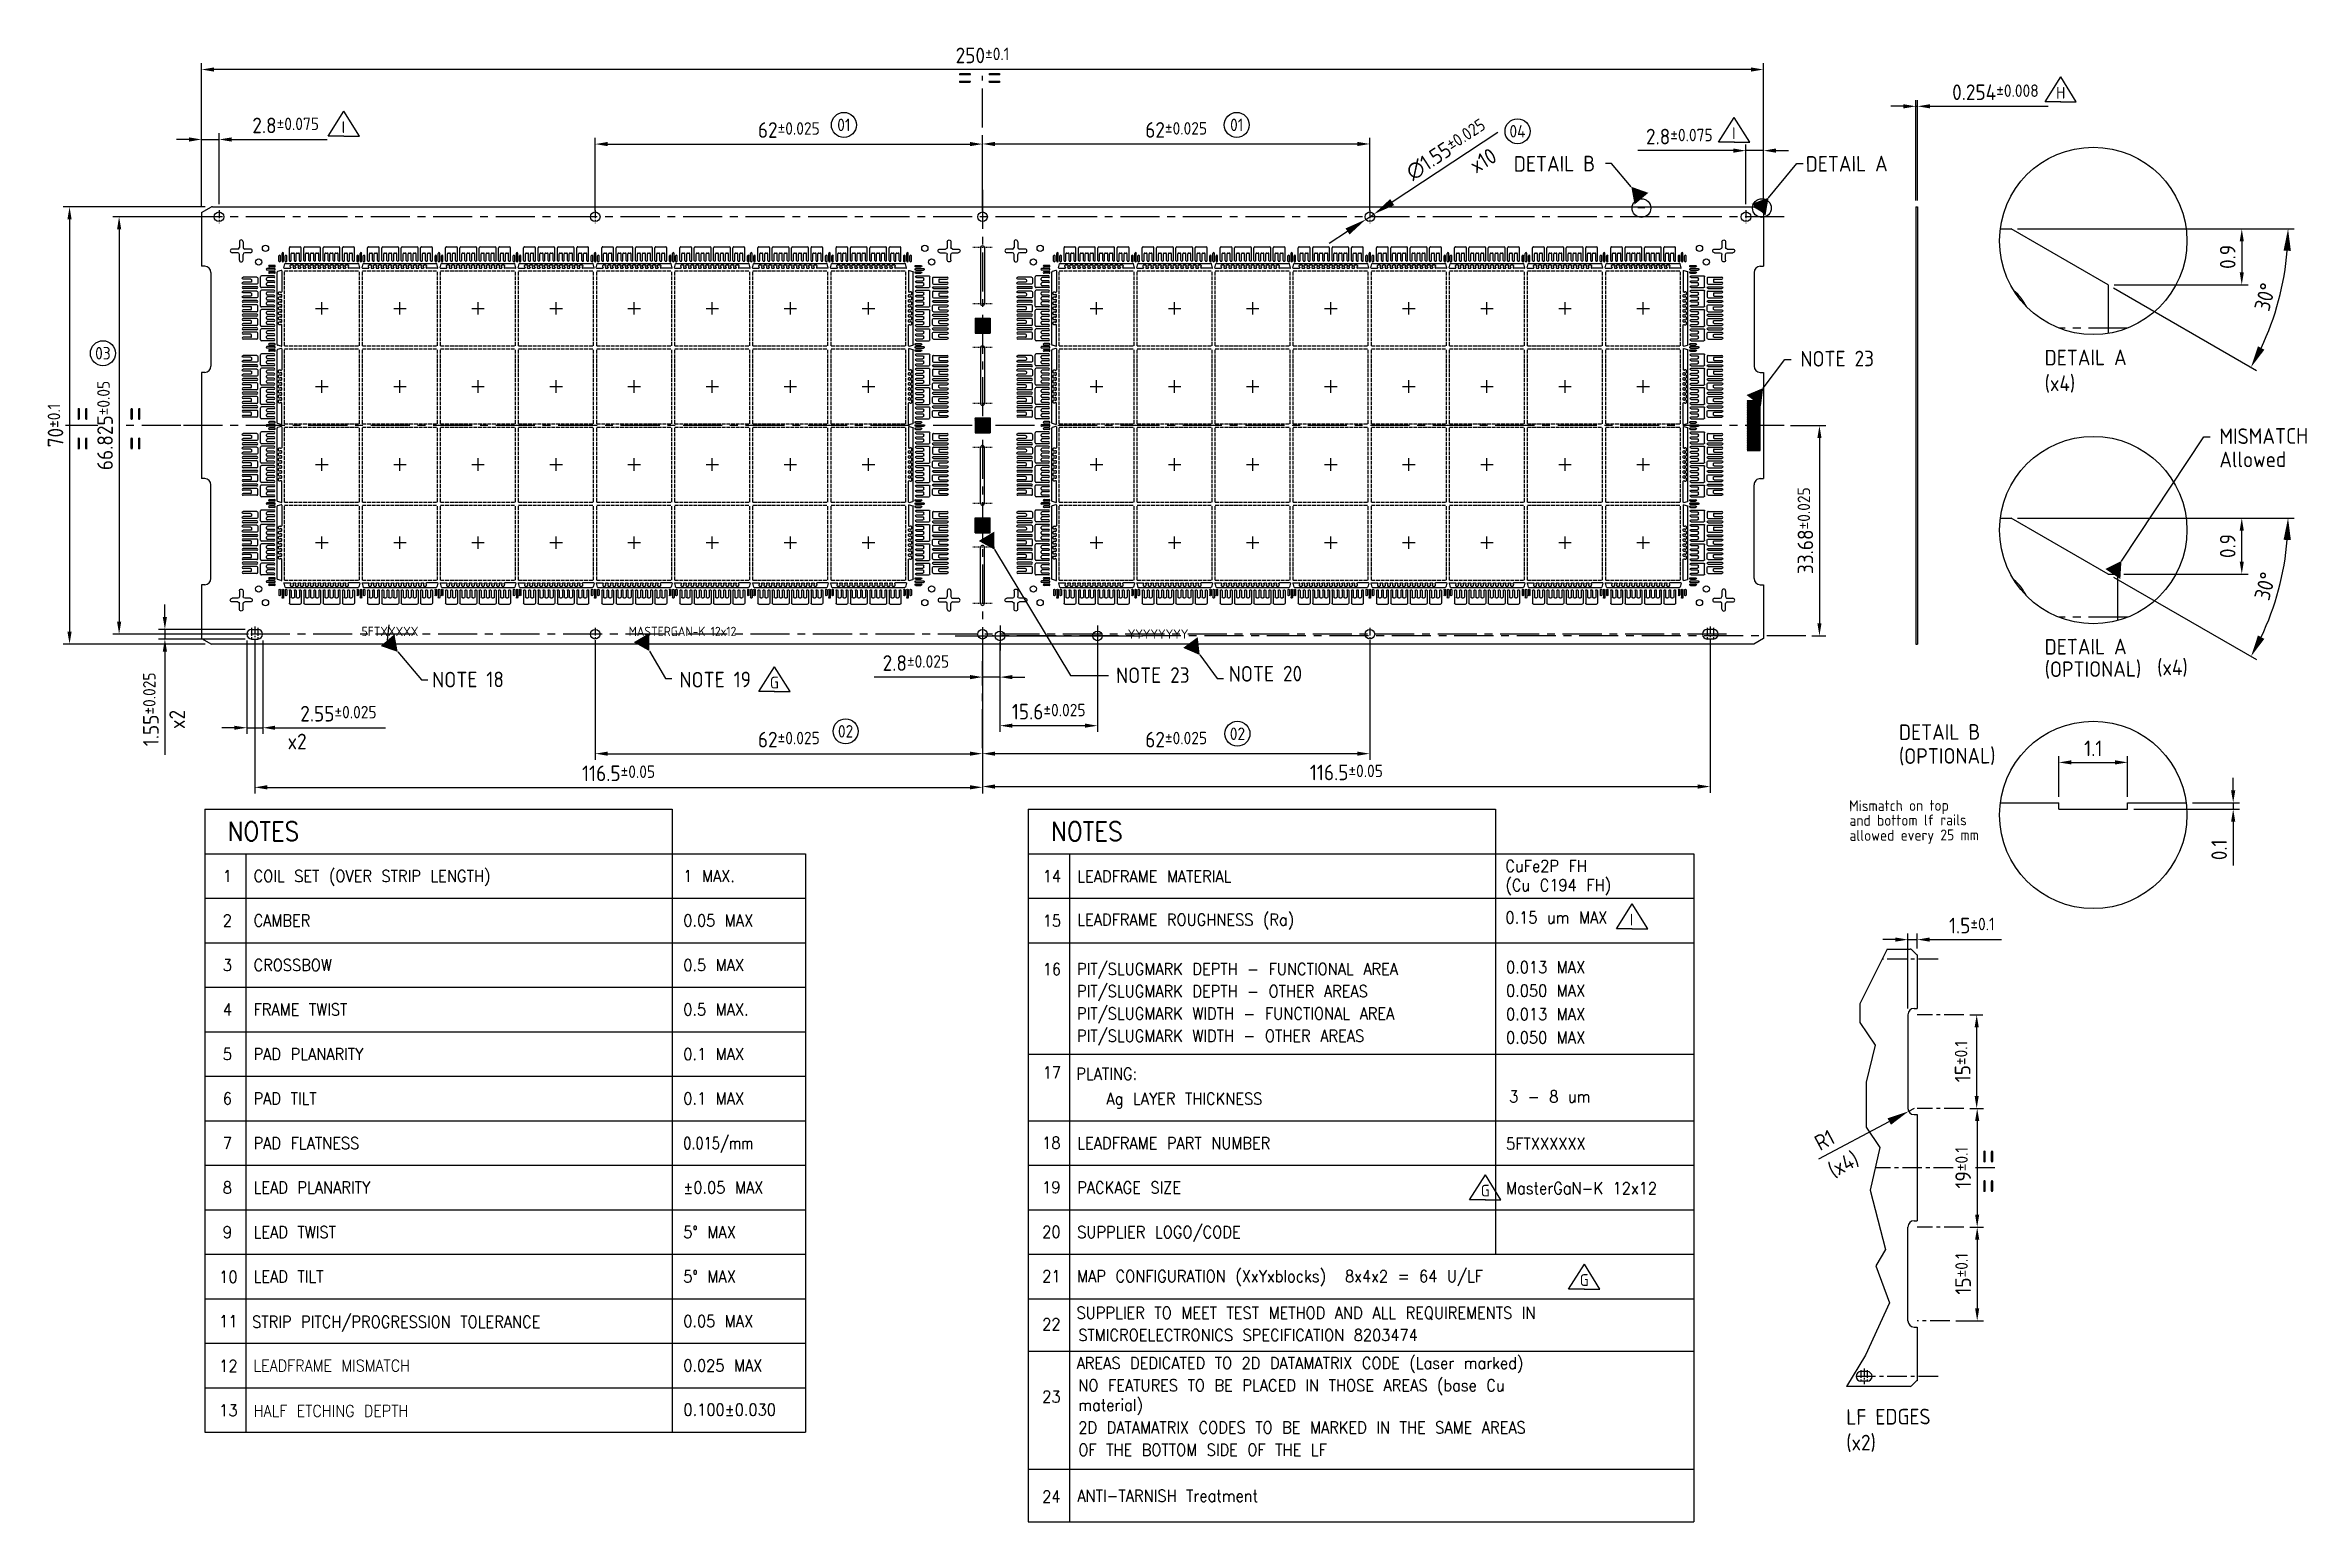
# Model space of a CAD drawing. Extents: x 385 to 747, y -67 to 169.
import ezdxf
from ezdxf import colors
from ezdxf.entities.mleader import LeaderData, LeaderLine
from ezdxf.enums import TextEntityAlignment as Align
from ezdxf.math import Vec2, Vec3

# ---------------------------------------------------------------- set-up
doc = ezdxf.new("R2010")
doc.units = 0
for name, pattern in [('AM_ISO02W050', [7.5, 6, -1.5]), ('AXES', [2, 1.25, -0.25, 0.25, -0.25]), ('CONTINU', [0])]:
    doc.linetypes.add(name, pattern=pattern)
for name, color, linetype in [('2d code', 1, 'Continuous'), ('bottom leadframe', 7, 'Continuous'), ('leadframe', 7, 'Continuous'), ('Marking(top side)', 200, 'Continuous'), ('Outline', 6, 'AM_ISO02W050'), ('top leadframe', 5, 'Continuous')]:
    doc.layers.add(name, color=color, linetype=linetype)
for name, color, linetype, lineweight in [('AXIS', 4, 'AXES', 25), ('DIMENSIONS', 3, 'Continuous', 25), ('NOTES', 6, 'CONTINU', 25)]:
    doc.layers.add(name, color=color, linetype=linetype, lineweight=lineweight)
doc.styles.add('CONVERTER_1', font='txt.shx', dxfattribs={"width": 0.9})
doc.styles.add('CONVERTER_27', font='txt.shx', dxfattribs={"width": 0.8})
doc.styles.get("Standard").update_dxf_attribs({"font": 'ISOCP.SHX', "bigfont": 'bigfont.shx'})
doc.dimstyles.new('ST standard', dxfattribs={"dimtxt": 2.5, "dimasz": 3.5, "dimexe": 1, "dimexo": 1, "dimgap": 1, "dimtad": 1, "dimdec": 3, "dimdsep": 46, "dimtxsty": 'STANDARD', "dimcen": 0, "dimclrd": 3, "dimclre": 3, "dimclrt": 1, "dimadec": 0, "dimazin": 2, "dimtol": 1, "dimtp": 0.1, "dimtm": 0.1, "dimtfac": 0.8, "dimtdec": 3, "dimtmove": 0, "dimatfit": 3, "dimfxl": 1, "dimtolj": 2, "dimlwd": -1, "dimlwe": -1, "dimarcsym": 1})
doc.dimstyles.new('ST standard$0', dxfattribs={"dimtxt": 2.5, "dimasz": 2, "dimexe": 1, "dimexo": 1, "dimgap": 1, "dimtad": 1, "dimdec": 3, "dimdsep": 46, "dimtxsty": 'STANDARD', "dimcen": 0, "dimclrd": 3, "dimclre": 3, "dimclrt": 1, "dimadec": 0, "dimazin": 2, "dimtol": 1, "dimtp": 0.1, "dimtm": 0.1, "dimtfac": 0.8, "dimtdec": 3, "dimtmove": 0, "dimatfit": 3, "dimfxl": 1, "dimtolj": 2, "dimlwd": -1, "dimlwe": -1, "dimarcsym": 1})
doc.dimstyles.new('ST standard$2', dxfattribs={"dimtxt": 2.5, "dimasz": 3.5, "dimexe": 1, "dimexo": 1, "dimgap": 1, "dimtad": 1, "dimdec": 3, "dimdsep": 46, "dimtxsty": 'STANDARD', "dimcen": 0, "dimclrd": 3, "dimclre": 3, "dimclrt": 1, "dimadec": 0, "dimazin": 2, "dimtol": 1, "dimtp": 0.1, "dimtm": 0.1, "dimtfac": 0.8, "dimtdec": 3, "dimtmove": 0, "dimatfit": 3, "dimfxl": 1, "dimtolj": 2, "dimlwd": -1, "dimlwe": -1, "dimarcsym": 1})
pattern_1 = [(45, (507.75046, -181.98406), (-0.0561266, 0.0561266), [])]

msp = doc.modelspace()

# ---------------------------------------------------------------- texts
at = {"layer": 'DIMENSIONS', "ltscale": 50}
msp.add_text('= =', height=4, dxfattribs=at).set_placement((531.162, 162.6124))
for s, p in [('01', (512.9996, 156.686)), ('01', (575.8862, 156.686)), ('04', (620.83, 155.6653)), ('03', (394.3967, 120.1311)), ('02', (513.2786, 59.5993)), ('02', (576.0037, 59.208))]:
    msp.add_text(s, height=2, dxfattribs=at).set_placement(p, align=Align.MIDDLE_CENTER)
at = {"layer": 'DIMENSIONS', "color": 1, "ltscale": 50}
for s, height, rotation, p in [('x10', 2.5, 31.283808, (614.1758, 148.8222)), ('DETAIL B', 2.5, 0.317868, (620.2461, 149.1801)), ('DETAIL A', 2.5, 0.317868, (666.9608, 149.1801)), ('NOTE 23', 2.5, 0.317868, (666.113, 117.9771)), ('DETAIL A', 2.5, 0.317868, (705.2113, 118.1625)), ('(x4)', 2.5, 0.317868, (705.2113, 114.0524)), ('MISMATCH', 2.5, 0.317868, (733.1807, 105.5763)), ('Allowed', 2.5, 0.317868, (733.1807, 101.856)), ('DETAIL A', 2.5, 0.317868, (705.2113, 71.8699)), ('NOTE 18', 2.5, 0.317868, (447.1059, 66.6051)), ('NOTE 19', 2.5, 0.317868, (486.6947, 66.5932)), ('NOTE 23', 2.5, 0.317868, (556.5682, 67.2984)), ('NOTE 20', 2.5, 0.317868, (574.6214, 67.5325)), ('(OPTIONAL)', 2.5, 0.317868, (705.2222, 68.2742)), ('(x4)', 2.5, 0.317868, (723.2232, 68.5682)), ('x2', 2.5, 89.961561, (407.529, 59.9618)), ('x2', 2.5, 359.961561, (423.9483, 56.7208)), ('DETAIL B', 2.5, 0.317868, (681.8935, 58.1992)), ('(OPTIONAL)', 2.5, 0.317868, (681.8935, 54.3682)), ('Mismatch on top', 1.75, 0.317868, (673.9114, 46.7967)), ('and bottom lf rails', 1.75, 0.317868, (673.9701, 44.4507)), ('allowed every 25 mm', 1.75, 0.317868, (673.9701, 42.046)), ('(x4)', 2.5, 28.514707, (671.4399, -11.9875)), ('LF EDGES', 2.5, 0.317868, (673.4554, -51.423)), ('(x2)', 2.5, 0.317868, (673.4554, -55.5332))]:
    msp.add_text(s, height=height, rotation=rotation, dxfattribs=at).set_placement(p)
at = {"layer": 'DIMENSIONS', "ltscale": 50}
for p in [(392.7103, 104.4614), (401.1811, 104.4614), (697.7632, -14.4214)]:
    msp.add_text('= =', height=4, rotation=90, dxfattribs=at).set_placement(p)
at = {"layer": 'Marking(top side)', "ltscale": 50}
msp.add_text('5FTXXXXX', height=1.5, dxfattribs=at).set_placement((440.3498, 74.3862), align=Align.BOTTOM_CENTER)
for s, p in [('MASTERGAN-K 12x12', (478.5497, 74.8377)), ('YYYYYYYY', (558.4433, 74.4094))]:
    msp.add_text(s, height=1.5, dxfattribs=at).set_placement(p)
at = {"layer": 'NOTES'}
for s, height, style, width, p in [('NOTES', 3, 'CONVERTER_1', 0.9, (414.343, 42.0818)), ('NOTES', 3, 'CONVERTER_1', 0.9, (546.1509, 42.0818)), ('1', 1.9, 'CONVERTER_1', 0.9, (413.5916, 35.4794)), ('COIL SET (OVER STRIP LENGTH)', 1.9, 'CONVERTER_1', 0.9, (418.5119, 35.4794)), ('1 MAX.', 1.9, 'CONVERTER_1', 0.9, (487.2925, 35.4794)), ('14', 1.9, 'CONVERTER_1', 0.9, (544.826, 35.4519)), ('LEADFRAME MATERIAL', 1.9, 'CONVERTER_1', 0.9, (550.3553, 35.4264)), ('CuFe2P FH', 1.9, 'CONVERTER_1', 0.9, (618.8975, 37.0855)), ('(Cu C194 FH)', 1.9, 'CONVERTER_1', 0.9, (618.8975, 34.0224)), ('2', 1.9, 'CONVERTER_1', 0.9, (413.5916, 28.3544)), ('CAMBER', 1.9, 'CONVERTER_1', 0.9, (418.5119, 28.3544)), ('0.05 MAX', 1.9, 'CONVERTER_1', 0.9, (487.2925, 28.3544)), ('15', 1.9, 'CONVERTER_1', 0.9, (544.826, 28.3269)), ('LEADFRAME ROUGHNESS (Ra)', 1.9, 'CONVERTER_1', 0.9, (550.3553, 28.4929)), ('0.15 um MAX', 1.9, 'CONVERTER_1', 0.9, (618.8975, 28.8542)), ('3', 1.9, 'CONVERTER_1', 0.9, (413.5916, 21.2294)), ('CROSSBOW', 1.9, 'CONVERTER_1', 0.9, (418.5119, 21.2294)), ('0.5 MAX', 1.9, 'CONVERTER_1', 0.9, (487.2925, 21.2294)), ('16', 1.9, 'CONVERTER_1', 0.9, (544.826, 20.5685)), ('PIT/SLUGMARK DEPTH - FUNCTIONAL AREA', 1.9, 'CONVERTER_1', 0.9, (550.3198, 20.596)), ('0.013 MAX', 1.9, 'CONVERTER_1', 0.9, (618.9923, 20.8773)), ('PIT/SLUGMARK DEPTH - OTHER AREAS', 1.9, 'CONVERTER_1', 0.9, (550.3198, 17.0335)), ('0.050 MAX', 1.9, 'CONVERTER_1', 0.9, (618.9923, 17.1273)), ('4', 1.9, 'CONVERTER_1', 0.9, (413.5916, 14.1044)), ('FRAME TWIST', 1.9, 'CONVERTER_1', 0.9, (418.5119, 14.1044)), ('0.5 MAX.', 1.9, 'CONVERTER_1', 0.9, (487.2925, 14.1044)), ('PIT/SLUGMARK WIDTH - FUNCTIONAL AREA', 1.9, 'CONVERTER_1', 0.9, (550.3198, 13.471)), ('0.013 MAX', 1.9, 'CONVERTER_1', 0.9, (618.9923, 13.3773)), ('PIT/SLUGMARK WIDTH - OTHER AREAS', 1.9, 'CONVERTER_1', 0.9, (550.3198, 9.9085)), ('0.050 MAX', 1.9, 'CONVERTER_1', 0.9, (618.9923, 9.6273)), ('5', 1.9, 'CONVERTER_1', 0.9, (413.5916, 6.9794)), ('PAD PLANARITY', 1.9, 'CONVERTER_1', 0.9, (418.5119, 6.9794)), ('0.1 MAX', 1.9, 'CONVERTER_1', 0.9, (487.2925, 6.9794)), ('17', 1.9, 'CONVERTER_1', 0.9, (544.826, 4.0382)), ('PLATING:', 1.9, 'CONVERTER_1', 0.9, (550.1944, 3.8236)), ('6', 1.9, 'CONVERTER_1', 0.9, (413.5916, -0.1456)), ('PAD TILT', 1.9, 'CONVERTER_1', 0.9, (418.5119, -0.1456)), ('0.1 MAX', 1.9, 'CONVERTER_1', 0.9, (487.2925, -0.1456)), ('Ag LAYER THICKNESS', 1.9, 'CONVERTER_1', 0.9, (555.026, -0.1712)), ('3 - 8 um', 1.9, 'CONVERTER_1', 0.9, (619.4905, 0.1861)), ('7', 1.9, 'CONVERTER_1', 0.9, (413.5916, -7.2706)), ('PAD FLATNESS', 1.9, 'CONVERTER_1', 0.9, (418.5119, -7.2706)), ('0.015/mm', 1.9, 'CONVERTER_27', 0.8, (487.2925, -7.2706)), ('18', 1.9, 'CONVERTER_1', 0.9, (544.7492, -7.2271)), ('LEADFRAME PART NUMBER', 1.9, 'CONVERTER_1', 0.9, (550.3548, -7.2706)), ('5FTXXXXXX', 1.9, 'CONVERTER_1', 0.9, (618.9923, -7.3656)), ('8', 1.9, 'CONVERTER_1', 0.9, (413.5916, -14.3956)), ('LEAD PLANARITY', 1.9, 'CONVERTER_1', 0.9, (418.5119, -14.3956)), ('±0.05 MAX', 1.9, 'CONVERTER_1', 0.9, (487.2925, -14.3956)), ('19', 1.9, 'CONVERTER_1', 0.9, (544.7492, -14.3521)), ('PACKAGE SIZE', 1.9, 'CONVERTER_1', 0.9, (550.3548, -14.3956)), ('MasterGaN-K 12x12', 1.9, 'CONVERTER_1', 0.9, (618.9923, -14.4906)), ('9', 1.9, 'CONVERTER_1', 0.9, (413.5916, -21.5206)), ('LEAD TWIST', 1.9, 'CONVERTER_1', 0.9, (418.5119, -21.5206)), ('5° MAX', 1.9, 'CONVERTER_1', 0.9, (487.2925, -21.5206)), ('20', 1.9, 'CONVERTER_1', 0.9, (544.7492, -21.4771)), ('SUPPLIER LOGO/CODE', 1.9, 'CONVERTER_1', 0.9, (550.3548, -21.5206)), ('10', 1.9, 'CONVERTER_1', 0.9, (413.0181, -28.6731)), ('LEAD TILT', 1.9, 'CONVERTER_1', 0.9, (418.5119, -28.6456)), ('5° MAX', 1.9, 'CONVERTER_1', 0.9, (487.2925, -28.6456)), ('21', 1.9, 'CONVERTER_1', 0.9, (544.7492, -28.5703)), ('MAP CONFIGURATION (XxYxblocks)  8x4x2 = 64 U/LF', 1.9, 'CONVERTER_1', 0.9, (550.3367, -28.5788)), ('SUPPLIER TO MEET TEST METHOD AND ALL REQUIREMENTS IN', 1.9, 'CONVERTER_1', 0.9, (550.2532, -34.4422)), ('11', 1.9, 'CONVERTER_1', 0.9, (413.0181, -35.7981)), ('STRIP PITCH/PROGRESSION TOLERANCE', 1.9, 'CONVERTER_1', 0.9, (418.2876, -35.885)), ('0.05 MAX', 1.9, 'CONVERTER_1', 0.9, (487.2925, -35.7706)), ('22', 1.9, 'CONVERTER_1', 0.9, (544.7492, -36.2762)), ('STMICROELECTRONICS SPECIFICATION 8203474', 1.9, 'CONVERTER_1', 0.9, (550.5271, -38.0047)), ('12', 1.9, 'CONVERTER_1', 0.9, (413.0181, -42.9231)), ('LEADFRAME MISMATCH', 1.862, 'CONVERTER_1', 0.9, (418.5039, -42.8796)), ('0.025 MAX', 1.9, 'CONVERTER_1', 0.9, (487.2925, -42.8956)), ('AREAS DEDICATED TO 2D DATAMATRIX CODE (Laser marked)', 1.9, 'CONVERTER_1', 0.9, (550.2532, -42.4897)), ('23', 1.9, 'CONVERTER_1', 0.9, (544.7492, -47.8697)), ('NO FEATURES TO BE PLACED IN THOSE AREAS (base Cu', 1.9, 'CONVERTER_1', 0.9, (550.5271, -46.0522)), ('material)', 1.9, 'CONVERTER_1', 0.9, (550.5271, -49.2119)), ('13', 1.9, 'CONVERTER_1', 0.9, (413.0181, -50.0481)), ('HALF ETCHING DEPTH', 1.862, 'CONVERTER_1', 0.9, (418.5366, -50.1269)), ('0.100±0.030', 1.9, 'CONVERTER_1', 0.9, (487.325, -49.9511)), ('2D DATAMATRIX CODES TO BE MARKED IN THE SAME AREAS', 1.9, 'CONVERTER_1', 0.9, (550.5271, -52.8045)), ('OF THE BOTTOM SIDE OF THE LF', 1.9, 'CONVERTER_1', 0.9, (550.5271, -56.3793)), ('24', 1.9, 'CONVERTER_1', 0.9, (544.7492, -63.8516)), ('ANTI-TARNISH Treatment', 1.9, 'CONVERTER_1', 0.9, (550.3548, -63.7415))]:
    msp.add_text(s, height=height, dxfattribs=dict(at, style=style, width=width)).set_placement(p)

# ---------------------------------------------------------------- blocks, each defined once
blk = doc.blocks.new('leadframe outline')
for centre in [(-62, 33.41), (0, 33.41), (62, 33.41), (-122.2, -33.41), (-62, -33.41), (0, -33.41), (62, -33.41), (122.2, -33.41)]:
    blk.add_circle(centre, 0.775)
at = {"layer": 'AXIS', "ltscale": 5}
for p, q in [((0, -37.72), (0, 37.72)), ((-131.77, 33.68), (-1.55, 33.68)), ((-119.11, 33.41), (128.33, 33.41)), ((-128.33, 0), (128.33, 0)), ((-128.33, -33.41), (128.33, -33.41))]:
    blk.add_line(p, q, dxfattribs=at)
at = {"layer": 'AXIS'}
for p, q in [((-117, 32.41), (-117, 34.41)), ((-116.5, 32.16), (-116.5, 34.66)), ((-116, 32.41), (-116, 34.41)), ((-62, 32.37), (-62, 34.45)), ((62, 32.37), (62, 34.45)), ((116, 32.41), (116, 34.41)), ((116.5, 32.16), (116.5, 34.66)), ((117, 32.41), (117, 34.41)), ((-122.2, -34.45), (-122.2, -32.37)), ((-62, -34.45), (-62, -32.37)), ((62, -34.45), (62, -32.37)), ((122.2, -34.45), (122.2, -32.37))]:
    blk.add_line(p, q, dxfattribs=at)
at = {"layer": 'AXIS', "ltscale": 50}
for p, q in [((-18.4, 32.01), (-18.4, 36.01)), ((-2.8, 32.02), (-2.8, 36.02))]:
    blk.add_line(p, q, dxfattribs=at)
at = {"layer": 'bottom leadframe', "ltscale": 50}
for centre in [(-18.4, 33.68), (-2.8, 33.68)]:
    blk.add_circle(centre, 0.775, dxfattribs=at)
at = {"layer": 'leadframe', "ltscale": 50}
for p, q in [((-125, 34.1), (-123.44, 35)), ((125, 34.1), (123.44, 35)), ((-125, -34.1), (-123.44, -35)), ((123.27, -35), (123.44, -35)), ((125, -34.1), (123.44, -35))]:
    blk.add_line(p, q, dxfattribs=at)
at = {"layer": 'leadframe'}
for p, q in [((-125, 25.5), (-125, 34.1)), ((-123.44, 35), (123.44, 35)), ((-117, 34.19), (-116, 34.19)), ((-117, 32.64), (-116, 32.64)), ((117, 34.19), (116, 34.19)), ((117, 32.64), (116, 32.64)), ((125, 25.5), (125, 34.1)), ((-124.5, 25.5), (-125, 25.5)), ((124.5, 25.5), (125, 25.5)), ((-123.5, 24.5), (-123.5, 9.5)), ((123.5, 24.5), (123.5, 9.5)), ((-125, -8.5), (-125, 8.5)), ((-124.5, 8.5), (-125, 8.5)), ((124.5, 8.5), (125, 8.5)), ((125, -8.5), (125, 8.5)), ((-124.5, -8.5), (-125, -8.5)), ((-123.5, -24.5), (-123.5, -9.5)), ((123.5, -24.5), (123.5, -9.5)), ((124.5, -8.5), (125, -8.5)), ((-125, -34.1), (-125, -25.5)), ((-124.5, -25.5), (-125, -25.5)), ((124.5, -25.5), (125, -25.5)), ((125, -34.1), (125, -25.5)), ((123.27, -35), (-123.44, -35))]:
    blk.add_line(p, q, dxfattribs=at)
for centre, radius, start, end in [((-117, 33.41), 0.775, 90, 270), ((-116, 33.41), 0.775, 270, 90), ((116, 33.41), 0.775, 90, 270), ((117, 33.41), 0.775, 270, 90), ((-124.5, 24.5), 1, 0, 90), ((124.5, 24.5), 1, 90, 180), ((-124.5, 9.5), 1, 270, 0), ((124.5, 9.5), 1, 180, 270), ((-124.5, -9.5), 1, 0, 90), ((124.5, -9.5), 1, 90, 180), ((-124.5, -24.5), 1, 270, 360), ((124.5, -24.5), 1, 180, 270)]:
    blk.add_arc(centre, radius, start, end, dxfattribs=at)
blk = doc.blocks.new('slot')
at = {"layer": 'AXIS', "ltscale": 0.1}
for p, q in [((-1.55, 9.5), (1.55, 9.5)), ((-1.55, 0.5), (1.55, 0.5))]:
    blk.add_line(p, q, dxfattribs=at)
at = {"layer": 'leadframe'}
for p, q in [((-0.3, 9.5), (-0.3, 0.5)), ((0.3, 9.5), (0.3, 0.5))]:
    blk.add_line(p, q, dxfattribs=at)
for centre, start, end in [((0, 9.5), 0, 180), ((0, 0.5), 180, 0)]:
    blk.add_arc(centre, 0.3, start, end, dxfattribs=at)
blk = doc.blocks.new('*D5')
at = {"layer": 'Defpoints', "color": 0, "ltscale": 50, "transparency": 16777216}
for p in [(411.75, 143.56), (389.06, 73.56), (411.75, 73.56)]:
    blk.add_point(p, dxfattribs=at)
at = {"layer": 'DIMENSIONS', "color": 3, "linetype": 'ByBlock', "ltscale": 50, "transparency": 16777216}
for p, q in [((410.75, 143.56), (388.06, 143.56)), ((410.75, 73.56), (388.06, 73.56))]:
    blk.add_line(p, q, dxfattribs=at)
at = {"layer": 'DIMENSIONS', "color": 3, "ltscale": 50, "transparency": 16777216}
blk.add_line((389.06, 141.56), (389.06, 75.56), dxfattribs=at)
for points in [[(388.72, 141.56), (389.39, 141.56), (389.06, 143.56)], [(388.72, 75.56), (389.39, 75.56), (389.06, 73.56)]]:
    blk.add_solid(points, dxfattribs=at)
at = {"layer": 'DIMENSIONS', "color": 1, "ltscale": 50, "transparency": 16777216, "insert": (386.81, 108.56), "char_height": 2.5, "attachment_point": 5, "rotation": 90}
blk.add_mtext('\\A2;70{\\H2;±0.1}', dxfattribs=at)
blk = doc.blocks.new('*D6')
at = {"layer": 'Defpoints', "color": 0, "ltscale": 50, "transparency": 16777216}
for p in [(410.19, 165.55), (410.19, 142.66), (660.19, 142.66)]:
    blk.add_point(p, dxfattribs=at)
at = {"layer": 'DIMENSIONS', "color": 3, "linetype": 'ByBlock', "ltscale": 50, "transparency": 16777216}
for p, q in [((410.19, 143.66), (410.19, 166.55)), ((660.19, 143.66), (660.19, 166.55))]:
    blk.add_line(p, q, dxfattribs=at)
at = {"layer": 'DIMENSIONS', "color": 3, "ltscale": 50, "transparency": 16777216}
blk.add_line((658.19, 165.55), (412.19, 165.55), dxfattribs=at)
for points in [[(412.19, 165.88), (412.19, 165.21), (410.19, 165.55)], [(658.19, 165.88), (658.19, 165.21), (660.19, 165.55)]]:
    blk.add_solid(points, dxfattribs=at)
at = {"layer": 'DIMENSIONS', "color": 1, "ltscale": 50, "transparency": 16777216, "insert": (535.19, 167.8), "char_height": 2.5, "attachment_point": 5}
blk.add_mtext('\\A2;250{\\H2;±0.1}', dxfattribs=at)
blk = doc.blocks.new('*D7')
at = {"layer": 'Defpoints', "color": 0, "ltscale": 50, "transparency": 16777216}
for p in [(684.86, 159.66), (684.61, 143.56), (684.86, 143.56)]:
    blk.add_point(p, dxfattribs=at)
at = {"layer": 'DIMENSIONS', "color": 3, "ltscale": 50, "transparency": 16777216}
for p, q in [((682.61, 159.66), (680.61, 159.66)), ((684.61, 159.66), (684.86, 159.66)), ((686.86, 159.66), (705.79, 159.66))]:
    blk.add_line(p, q, dxfattribs=at)
at = {"layer": 'DIMENSIONS', "color": 3, "linetype": 'ByBlock', "ltscale": 50, "transparency": 16777216}
for p, q in [((684.61, 144.56), (684.61, 160.66)), ((684.86, 144.56), (684.86, 160.66))]:
    blk.add_line(p, q, dxfattribs=at)
at = {"layer": 'DIMENSIONS', "color": 3, "ltscale": 50, "transparency": 16777216}
for points in [[(682.61, 159.99), (682.61, 159.32), (684.61, 159.66)], [(686.86, 159.99), (686.86, 159.32), (684.86, 159.66)]]:
    blk.add_solid(points, dxfattribs=at)
at = {"layer": 'DIMENSIONS', "color": 1, "ltscale": 50, "transparency": 16777216, "insert": (697.33, 161.91), "char_height": 2.5, "attachment_point": 5}
blk.add_mtext('\\A2;0.254{\\H2;±0.008}', dxfattribs=at)
blk = doc.blocks.new('*D8')
at = {"layer": 'Defpoints', "color": 0, "ltscale": 50, "transparency": 16777216}
for p in [(597.19, 153.63), (535.19, 141.97), (597.19, 141.97)]:
    blk.add_point(p, dxfattribs=at)
at = {"layer": 'DIMENSIONS', "color": 3, "linetype": 'ByBlock', "ltscale": 50, "transparency": 16777216}
for p, q in [((535.19, 142.97), (535.19, 154.63)), ((597.19, 142.97), (597.19, 154.63))]:
    blk.add_line(p, q, dxfattribs=at)
at = {"layer": 'DIMENSIONS', "color": 3, "ltscale": 50, "transparency": 16777216}
blk.add_line((537.19, 153.63), (595.19, 153.63), dxfattribs=at)
for points in [[(537.19, 153.96), (537.19, 153.29), (535.19, 153.63)], [(595.19, 153.96), (595.19, 153.29), (597.19, 153.63)]]:
    blk.add_solid(points, dxfattribs=at)
at = {"layer": 'DIMENSIONS', "color": 1, "ltscale": 50, "transparency": 16777216, "insert": (566.19, 155.88), "char_height": 2.5, "attachment_point": 5}
blk.add_mtext('\\A2;62{\\H2;±0.025}', dxfattribs=at)
blk = doc.blocks.new('*D9')
at = {"layer": 'Defpoints', "color": 0, "ltscale": 50, "transparency": 16777216}
for p in [(535.19, 153.61), (473.19, 141.97), (535.19, 141.97)]:
    blk.add_point(p, dxfattribs=at)
at = {"layer": 'DIMENSIONS', "color": 3, "linetype": 'ByBlock', "ltscale": 50, "transparency": 16777216}
for p, q in [((473.19, 142.97), (473.19, 154.61)), ((535.19, 142.97), (535.19, 154.61))]:
    blk.add_line(p, q, dxfattribs=at)
at = {"layer": 'DIMENSIONS', "color": 3, "ltscale": 50, "transparency": 16777216}
blk.add_line((475.19, 153.61), (533.19, 153.61), dxfattribs=at)
for points in [[(475.19, 153.95), (475.19, 153.28), (473.19, 153.61)], [(533.19, 153.95), (533.19, 153.28), (535.19, 153.61)]]:
    blk.add_solid(points, dxfattribs=at)
at = {"layer": 'DIMENSIONS', "color": 1, "ltscale": 50, "transparency": 16777216, "insert": (504.19, 155.86), "char_height": 2.5, "attachment_point": 5}
blk.add_mtext('\\A2;62{\\H2;±0.025}', dxfattribs=at)
blk = doc.blocks.new('*D10')
at = {"layer": 'Defpoints', "color": 0, "ltscale": 50, "transparency": 16777216}
for p in [(412.99, 141.97), (396.99, 75.15), (418.69, 75.15)]:
    blk.add_point(p, dxfattribs=at)
at = {"layer": 'DIMENSIONS', "color": 3, "linetype": 'ByBlock', "ltscale": 50, "transparency": 16777216}
for p, q in [((411.99, 141.97), (395.99, 141.97)), ((417.69, 75.15), (395.99, 75.15))]:
    blk.add_line(p, q, dxfattribs=at)
at = {"layer": 'DIMENSIONS', "color": 3, "ltscale": 50, "transparency": 16777216}
blk.add_line((396.99, 139.97), (396.99, 77.15), dxfattribs=at)
for points in [[(396.66, 139.97), (397.33, 139.97), (396.99, 141.97)], [(396.66, 77.15), (397.33, 77.15), (396.99, 75.15)]]:
    blk.add_solid(points, dxfattribs=at)
at = {"layer": 'DIMENSIONS', "color": 1, "ltscale": 50, "transparency": 16777216, "insert": (394.74, 108.56), "char_height": 2.5, "attachment_point": 5, "rotation": 90}
blk.add_mtext('\\A2;66.825{\\H2;±0.05}', dxfattribs=at)
blk = doc.blocks.new('*D11')
at = {"layer": 'Defpoints', "color": 0, "ltscale": 50, "transparency": 16777216}
for p in [(473.19, 75.15), (535.19, 75.15), (535.19, 56.02)]:
    blk.add_point(p, dxfattribs=at)
at = {"layer": 'DIMENSIONS', "color": 3, "linetype": 'ByBlock', "ltscale": 50, "transparency": 16777216}
for p, q in [((473.19, 74.15), (473.19, 55.02)), ((535.19, 74.15), (535.19, 55.02))]:
    blk.add_line(p, q, dxfattribs=at)
at = {"layer": 'DIMENSIONS', "color": 3, "ltscale": 50, "transparency": 16777216}
blk.add_line((475.19, 56.02), (533.19, 56.02), dxfattribs=at)
for points in [[(475.19, 56.35), (475.19, 55.69), (473.19, 56.02)], [(533.19, 56.35), (533.19, 55.69), (535.19, 56.02)]]:
    blk.add_solid(points, dxfattribs=at)
at = {"layer": 'DIMENSIONS', "color": 1, "ltscale": 50, "transparency": 16777216, "insert": (504.19, 58.27), "char_height": 2.5, "attachment_point": 5}
blk.add_mtext('\\A2;62{\\H2;±0.025}', dxfattribs=at)
blk = doc.blocks.new('*D12')
at = {"layer": 'Defpoints', "color": 0, "ltscale": 50, "transparency": 16777216}
for p in [(535.19, 75.15), (597.19, 75.15), (535.19, 56.02)]:
    blk.add_point(p, dxfattribs=at)
at = {"layer": 'DIMENSIONS', "color": 3, "linetype": 'ByBlock', "ltscale": 50, "transparency": 16777216}
for p, q in [((535.19, 74.15), (535.19, 55.02)), ((597.19, 74.15), (597.19, 55.02))]:
    blk.add_line(p, q, dxfattribs=at)
at = {"layer": 'DIMENSIONS', "color": 3, "ltscale": 50, "transparency": 16777216}
blk.add_line((595.19, 56.02), (537.19, 56.02), dxfattribs=at)
for points in [[(537.19, 56.35), (537.19, 55.69), (535.19, 56.02)], [(595.19, 56.35), (595.19, 55.69), (597.19, 56.02)]]:
    blk.add_solid(points, dxfattribs=at)
at = {"layer": 'DIMENSIONS', "color": 1, "ltscale": 50, "transparency": 16777216, "insert": (566.19, 58.27), "char_height": 2.5, "attachment_point": 5}
blk.add_mtext('\\A2;62{\\H2;±0.025}', dxfattribs=at)
blk = doc.blocks.new('*D13')
at = {"layer": 'Defpoints', "color": 0, "ltscale": 50, "transparency": 16777216}
for p in [(535.19, 75.15), (651.69, 75.15), (651.69, 50.76)]:
    blk.add_point(p, dxfattribs=at)
at = {"layer": 'DIMENSIONS', "color": 3, "linetype": 'ByBlock', "ltscale": 50, "transparency": 16777216}
for p, q in [((535.19, 74.15), (535.19, 49.76)), ((651.69, 74.15), (651.69, 49.76))]:
    blk.add_line(p, q, dxfattribs=at)
at = {"layer": 'DIMENSIONS', "color": 3, "ltscale": 50, "transparency": 16777216}
blk.add_line((537.19, 50.76), (649.69, 50.76), dxfattribs=at)
for points in [[(537.19, 51.09), (537.19, 50.42), (535.19, 50.76)], [(649.69, 51.09), (649.69, 50.42), (651.69, 50.76)]]:
    blk.add_solid(points, dxfattribs=at)
at = {"layer": 'DIMENSIONS', "color": 1, "ltscale": 50, "transparency": 16777216, "insert": (593.44, 53.01), "char_height": 2.5, "attachment_point": 5}
blk.add_mtext('\\A2;116.5{\\H2;±0.05}', dxfattribs=at)
blk = doc.blocks.new('_DatumFilled')
at = {"color": 0, "linetype": 'ByBlock'}
blk.add_solid([(0, 0.58), (-1, 0), (0, -0.58)], dxfattribs=at)
blk = doc.blocks.new('*D14')
at = {"layer": 'Defpoints', "color": 0, "ltscale": 50, "transparency": 16777216}
for p in [(418.69, 75.15), (535.19, 75.15), (535.19, 50.63)]:
    blk.add_point(p, dxfattribs=at)
at = {"layer": 'DIMENSIONS', "color": 3, "linetype": 'ByBlock', "ltscale": 50, "transparency": 16777216}
for p, q in [((418.69, 74.15), (418.69, 49.63)), ((535.19, 74.15), (535.19, 49.63))]:
    blk.add_line(p, q, dxfattribs=at)
at = {"layer": 'DIMENSIONS', "color": 3, "ltscale": 50, "transparency": 16777216}
blk.add_line((420.69, 50.63), (533.19, 50.63), dxfattribs=at)
for points in [[(420.69, 50.97), (420.69, 50.3), (418.69, 50.63)], [(533.19, 50.97), (533.19, 50.3), (535.19, 50.63)]]:
    blk.add_solid(points, dxfattribs=at)
at = {"layer": 'DIMENSIONS', "color": 1, "ltscale": 50, "transparency": 16777216, "insert": (476.94, 52.88), "char_height": 2.5, "attachment_point": 5}
blk.add_mtext('\\A2;116.5{\\H2;±0.05}', dxfattribs=at)
blk = doc.blocks.new('*D15')
at = {"layer": 'Defpoints', "color": 0, "ltscale": 50, "transparency": 16777216}
for p in [(699.84, 140.03), (715.35, 131.08), (736.76, 131.08)]:
    blk.add_point(p, dxfattribs=at)
at = {"layer": 'DIMENSIONS', "color": 3, "linetype": 'ByBlock', "ltscale": 50, "transparency": 16777216}
for p, q in [((700.84, 140.03), (737.76, 140.03)), ((716.35, 131.08), (737.76, 131.08))]:
    blk.add_line(p, q, dxfattribs=at)
at = {"layer": 'DIMENSIONS', "color": 3, "ltscale": 50, "transparency": 16777216}
blk.add_line((736.76, 138.03), (736.76, 133.08), dxfattribs=at)
for points in [[(736.43, 138.03), (737.09, 138.03), (736.76, 140.03)], [(736.43, 133.08), (737.09, 133.08), (736.76, 131.08)]]:
    blk.add_solid(points, dxfattribs=at)
at = {"layer": 'DIMENSIONS', "color": 1, "ltscale": 50, "transparency": 16777216, "insert": (734.51, 135.55), "char_height": 2.5, "attachment_point": 5, "rotation": 90}
blk.add_mtext('\\A2;0.9', dxfattribs=at)
blk = doc.blocks.new('*D16')
at = {"layer": 'Defpoints', "color": 0, "ltscale": 50, "transparency": 16777216}
for p in [(692.25, -0.77), (692.25, -19.77), (694.41, -19.77)]:
    blk.add_point(p, dxfattribs=at)
at = {"layer": 'DIMENSIONS', "color": 3, "linetype": 'ByBlock', "ltscale": 50, "transparency": 16777216}
for p, q in [((693.25, -0.77), (695.41, -0.77)), ((693.25, -19.77), (695.41, -19.77))]:
    blk.add_line(p, q, dxfattribs=at)
at = {"layer": 'DIMENSIONS', "color": 3, "ltscale": 50, "transparency": 16777216}
blk.add_line((694.41, -2.77), (694.41, -17.77), dxfattribs=at)
for points in [[(694.08, -2.77), (694.74, -2.77), (694.41, -0.77)], [(694.08, -17.77), (694.74, -17.77), (694.41, -19.77)]]:
    blk.add_solid(points, dxfattribs=at)
at = {"layer": 'DIMENSIONS', "color": 1, "ltscale": 50, "transparency": 16777216, "insert": (692.16, -10.27), "char_height": 2.5, "attachment_point": 5, "rotation": 90}
blk.add_mtext('\\A2;19{\\H2;±0.1}', dxfattribs=at)
blk = doc.blocks.new('*D17')
at = {"layer": 'Defpoints', "color": 0, "ltscale": 50, "transparency": 16777216}
for p in [(692.25, 14.23), (694.33, 14.23), (692.25, -0.77)]:
    blk.add_point(p, dxfattribs=at)
at = {"layer": 'DIMENSIONS', "color": 3, "linetype": 'ByBlock', "ltscale": 50, "transparency": 16777216}
for p, q in [((693.25, 14.23), (695.33, 14.23)), ((693.25, -0.77), (695.33, -0.77))]:
    blk.add_line(p, q, dxfattribs=at)
at = {"layer": 'DIMENSIONS', "color": 3, "ltscale": 50, "transparency": 16777216}
blk.add_line((694.33, 1.23), (694.33, 12.23), dxfattribs=at)
for points in [[(694, 12.23), (694.66, 12.23), (694.33, 14.23)], [(694, 1.23), (694.66, 1.23), (694.33, -0.77)]]:
    blk.add_solid(points, dxfattribs=at)
at = {"layer": 'DIMENSIONS', "color": 1, "ltscale": 50, "transparency": 16777216, "insert": (692.08, 6.73), "char_height": 2.5, "attachment_point": 5, "rotation": 90}
blk.add_mtext('\\A2;15{\\H2;±0.1}', dxfattribs=at)
blk = doc.blocks.new('*D18')
at = {"layer": 'Defpoints', "color": 0, "ltscale": 50, "transparency": 16777216}
for p in [(692.25, -19.77), (690.01, -34.77), (694.41, -34.77)]:
    blk.add_point(p, dxfattribs=at)
at = {"layer": 'DIMENSIONS', "color": 3, "linetype": 'ByBlock', "ltscale": 50, "transparency": 16777216}
for p, q in [((693.25, -19.77), (695.41, -19.77)), ((691.01, -34.77), (695.41, -34.77))]:
    blk.add_line(p, q, dxfattribs=at)
at = {"layer": 'DIMENSIONS', "color": 3, "ltscale": 50, "transparency": 16777216}
blk.add_line((694.41, -21.77), (694.41, -32.77), dxfattribs=at)
for points in [[(694.08, -21.77), (694.74, -21.77), (694.41, -19.77)], [(694.08, -32.77), (694.74, -32.77), (694.41, -34.77)]]:
    blk.add_solid(points, dxfattribs=at)
at = {"layer": 'DIMENSIONS', "color": 1, "ltscale": 50, "transparency": 16777216, "insert": (692.16, -27.27), "char_height": 2.5, "attachment_point": 5, "rotation": 90}
blk.add_mtext('\\A2;15{\\H2;±0.1}', dxfattribs=at)
blk = doc.blocks.new('*D19')
at = {"layer": 'Defpoints', "color": 0, "ltscale": 50, "transparency": 16777216}
for p in [(684.81, 26.25), (684.81, 23.84), (683.31, 14.23)]:
    blk.add_point(p, dxfattribs=at)
at = {"layer": 'DIMENSIONS', "color": 3, "ltscale": 50, "transparency": 16777216}
for p, q in [((681.31, 26.25), (679.31, 26.25)), ((683.31, 26.25), (684.81, 26.25)), ((686.81, 26.25), (698.29, 26.25))]:
    blk.add_line(p, q, dxfattribs=at)
at = {"layer": 'DIMENSIONS', "color": 3, "linetype": 'ByBlock', "ltscale": 50, "transparency": 16777216}
for p, q in [((683.31, 15.23), (683.31, 27.25)), ((684.81, 24.84), (684.81, 27.25))]:
    blk.add_line(p, q, dxfattribs=at)
at = {"layer": 'DIMENSIONS', "color": 3, "ltscale": 50, "transparency": 16777216}
for points in [[(681.31, 26.59), (681.31, 25.92), (683.31, 26.25)], [(686.81, 26.59), (686.81, 25.92), (684.81, 26.25)]]:
    blk.add_solid(points, dxfattribs=at)
at = {"layer": 'DIMENSIONS', "color": 1, "ltscale": 50, "transparency": 16777216, "insert": (693.55, 28.5), "char_height": 2.5, "attachment_point": 5}
blk.add_mtext('\\A2;1.5{\\H2;±0.1}', dxfattribs=at)
blk = doc.blocks.new('*D20')
at = {"layer": 'Defpoints', "color": 0, "ltscale": 50, "transparency": 16777216}
for p in [(683.43, -1.24), (684.31, -0.77)]:
    blk.add_point(p, dxfattribs=at)
at = {"layer": 'DIMENSIONS', "color": 3, "ltscale": 50, "transparency": 16777216}
for p, q in [((669.04, -8.87), (680.34, -2.88)), ((684.31, -0.77), (683.43, -1.24))]:
    blk.add_line(p, q, dxfattribs=at)
blk.add_solid([(680.06, -2.36), (680.61, -3.39), (683.43, -1.24)], dxfattribs=at)
at = {"layer": 'DIMENSIONS', "color": 1, "ltscale": 50, "transparency": 16777216, "insert": (669.98, -5.83), "char_height": 2.5, "attachment_point": 5, "rotation": 27.9496}
blk.add_mtext('\\A2;R1', dxfattribs=at)
blk = doc.blocks.new('*D21')
at = {"layer": 'Defpoints', "color": 0, "ltscale": 50, "transparency": 16777216}
for p in [(417.42, 75.15), (419.97, 75.15), (419.97, 60.17)]:
    blk.add_point(p, dxfattribs=at)
at = {"layer": 'DIMENSIONS', "color": 3, "linetype": 'ByBlock', "ltscale": 50, "transparency": 16777216}
for p, q in [((417.42, 74.15), (417.42, 59.17)), ((419.97, 74.15), (419.97, 59.17))]:
    blk.add_line(p, q, dxfattribs=at)
at = {"layer": 'DIMENSIONS', "color": 3, "ltscale": 50, "transparency": 16777216}
for p, q in [((415.42, 60.17), (413.42, 60.17)), ((417.42, 60.17), (419.97, 60.17)), ((421.97, 60.17), (439.63, 60.17))]:
    blk.add_line(p, q, dxfattribs=at)
for points in [[(415.42, 60.5), (415.42, 59.84), (417.42, 60.17)], [(421.97, 60.5), (421.97, 59.84), (419.97, 60.17)]]:
    blk.add_solid(points, dxfattribs=at)
at = {"layer": 'DIMENSIONS', "color": 1, "ltscale": 50, "transparency": 16777216, "insert": (432.1, 62.42), "char_height": 2.5, "attachment_point": 5}
blk.add_mtext('\\A2;2.55{\\H2;±0.025}', dxfattribs=at)
blk = doc.blocks.new('*D22')
at = {"layer": 'Defpoints', "color": 0, "ltscale": 50, "transparency": 16777216}
for p in [(596.55, 141.55), (597.84, 142.4)]:
    blk.add_point(p, dxfattribs=at)
at = {"layer": 'DIMENSIONS', "color": 3, "ltscale": 50, "transparency": 16777216}
for p, q in [((617.69, 155.45), (600.77, 144.32)), ((596.55, 141.55), (597.84, 142.4)), ((593.62, 139.62), (590.7, 137.7))]:
    blk.add_line(p, q, dxfattribs=at)
for points in [[(600.45, 144.81), (601.09, 143.83), (597.84, 142.4)], [(593.3, 140.11), (593.94, 139.14), (596.55, 141.55)]]:
    blk.add_solid(points, dxfattribs=at)
at = {"layer": 'DIMENSIONS', "color": 1, "ltscale": 50, "transparency": 16777216, "insert": (609.46, 152.73), "char_height": 2.5, "attachment_point": 5, "rotation": 33.3243}
blk.add_mtext('\\A2;∅1.55{\\H2;±0.025}', dxfattribs=at)
blk = doc.blocks.new('*D23')
at = {"layer": 'Defpoints', "color": 0, "ltscale": 50, "transparency": 16777216}
for p in [(404.32, 74.37), (418.19, 75.92), (418.19, 74.37)]:
    blk.add_point(p, dxfattribs=at)
at = {"layer": 'DIMENSIONS', "color": 3, "ltscale": 50, "transparency": 16777216}
for p, q in [((404.32, 77.92), (404.32, 79.92)), ((404.32, 75.92), (404.32, 74.37)), ((404.32, 72.37), (404.32, 55.86))]:
    blk.add_line(p, q, dxfattribs=at)
at = {"layer": 'DIMENSIONS', "color": 3, "linetype": 'ByBlock', "ltscale": 50, "transparency": 16777216}
for p, q in [((417.19, 75.92), (403.32, 75.92)), ((417.19, 74.37), (403.32, 74.37))]:
    blk.add_line(p, q, dxfattribs=at)
at = {"layer": 'DIMENSIONS', "color": 3, "ltscale": 50, "transparency": 16777216}
for points in [[(403.98, 77.92), (404.65, 77.92), (404.32, 75.92)], [(403.98, 72.37), (404.65, 72.37), (404.32, 74.37)]]:
    blk.add_solid(points, dxfattribs=at)
at = {"layer": 'DIMENSIONS', "color": 1, "ltscale": 50, "transparency": 16777216, "insert": (402.07, 63.12), "char_height": 2.5, "attachment_point": 5, "rotation": 90}
blk.add_mtext('\\A2;1.55{\\H2;±0.025}', dxfattribs=at)
blk = doc.blocks.new('*D24')
at = {"layer": 'Defpoints', "color": 0, "ltscale": 50, "transparency": 16777216}
for p in [(698.11, 140.03), (699.84, 140.03), (699.84, 140.03), (715.35, 131.08), (741.5, 124.87)]:
    blk.add_point(p, dxfattribs=at)
at = {"layer": 'leadframe', "color": 3, "linetype": 'ByBlock', "ltscale": 50, "transparency": 16777216}
for p, q in [((700.84, 140.03), (745.17, 140.03)), ((716.22, 130.58), (739.1, 117.36))]:
    blk.add_line(p, q, dxfattribs=at)
at = {"layer": 'leadframe', "color": 3, "ltscale": 50, "transparency": 16777216}
blk.add_arc((699.84, 140.03), 44.33, 334.5245, 355.4755, dxfattribs=at)
for points in [[(743.45, 136.56), (744.62, 136.51), (744.17, 140.03)], [(740.38, 120.69), (739.35, 121.23), (738.23, 117.86)]]:
    blk.add_solid(points, dxfattribs=at)
at = {"layer": 'leadframe', "color": 1, "ltscale": 50, "transparency": 16777216, "insert": (740.49, 129.14), "char_height": 2.5, "attachment_point": 5, "rotation": 75}
blk.add_mtext('\\A2;30°', dxfattribs=at)
blk = doc.blocks.new('*D25')
at = {"layer": 'Defpoints', "color": 0, "ltscale": 50, "transparency": 16777216}
for p in [(699.84, 93.74), (736.76, 93.74), (716.89, 84.78)]:
    blk.add_point(p, dxfattribs=at)
at = {"layer": 'DIMENSIONS', "color": 3, "linetype": 'ByBlock', "ltscale": 50, "transparency": 16777216}
for p, q in [((700.84, 93.74), (737.76, 93.74)), ((717.89, 84.78), (737.76, 84.78))]:
    blk.add_line(p, q, dxfattribs=at)
at = {"layer": 'DIMENSIONS', "color": 3, "ltscale": 50, "transparency": 16777216}
blk.add_line((736.76, 86.78), (736.76, 91.74), dxfattribs=at)
for points in [[(736.43, 91.74), (737.09, 91.74), (736.76, 93.74)], [(736.43, 86.78), (737.09, 86.78), (736.76, 84.78)]]:
    blk.add_solid(points, dxfattribs=at)
at = {"layer": 'DIMENSIONS', "color": 1, "ltscale": 50, "transparency": 16777216, "insert": (734.51, 89.26), "char_height": 2.5, "attachment_point": 5, "rotation": 90}
blk.add_mtext('\\A2;0.9', dxfattribs=at)
blk = doc.blocks.new('*D26')
at = {"layer": 'Defpoints', "color": 0, "ltscale": 50, "transparency": 16777216}
for p in [(698.11, 93.74), (699.84, 93.74), (699.84, 93.74), (715.35, 84.78), (741.5, 78.58)]:
    blk.add_point(p, dxfattribs=at)
at = {"layer": 'leadframe', "color": 3, "linetype": 'ByBlock', "ltscale": 50, "transparency": 16777216}
for p, q in [((700.84, 93.74), (745.17, 93.74)), ((716.22, 84.28), (739.1, 71.07))]:
    blk.add_line(p, q, dxfattribs=at)
at = {"layer": 'leadframe', "color": 3, "ltscale": 50, "transparency": 16777216}
blk.add_arc((699.84, 93.74), 44.33, 334.5245, 355.4755, dxfattribs=at)
for points in [[(743.45, 90.26), (744.62, 90.22), (744.17, 93.74)], [(740.38, 74.4), (739.35, 74.94), (738.23, 71.57)]]:
    blk.add_solid(points, dxfattribs=at)
at = {"layer": 'leadframe', "color": 1, "ltscale": 50, "transparency": 16777216, "insert": (740.49, 82.85), "char_height": 2.5, "attachment_point": 5, "rotation": 75}
blk.add_mtext('\\A2;30°', dxfattribs=at)
blk = doc.blocks.new('*D27')
at = {"layer": 'Defpoints', "color": 0, "ltscale": 50, "transparency": 16777216}
for p in [(718.49, 54.62), (707.49, 48.13), (718.49, 48.13)]:
    blk.add_point(p, dxfattribs=at)
at = {"layer": 'DIMENSIONS', "color": 3, "linetype": 'ByBlock', "ltscale": 50, "transparency": 16777216}
for p, q in [((707.49, 49.13), (707.49, 55.62)), ((709.49, 54.62), (716.49, 54.62)), ((718.49, 49.13), (718.49, 55.62))]:
    blk.add_line(p, q, dxfattribs=at)
at = {"layer": 'DIMENSIONS', "color": 3, "ltscale": 50, "transparency": 16777216}
for points in [[(709.49, 54.96), (709.49, 54.29), (707.49, 54.62)], [(716.49, 54.96), (716.49, 54.29), (718.49, 54.62)]]:
    blk.add_solid(points, dxfattribs=at)
at = {"layer": 'DIMENSIONS', "color": 1, "ltscale": 50, "transparency": 16777216, "insert": (712.99, 56.87), "char_height": 2.5, "attachment_point": 5}
blk.add_mtext('\\A2;1.1', dxfattribs=at)
blk = doc.blocks.new('*D28')
at = {"layer": 'Defpoints', "color": 0, "ltscale": 50, "transparency": 16777216}
for p in [(718.49, 47.13), (727.87, 48.13), (735.39, 47.13)]:
    blk.add_point(p, dxfattribs=at)
at = {"layer": 'DIMENSIONS', "color": 3, "linetype": 'ByBlock', "ltscale": 50, "transparency": 16777216}
for p, q in [((735.39, 50.13), (735.39, 52.13)), ((719.49, 47.13), (736.39, 47.13)), ((728.87, 48.13), (736.39, 48.13)), ((735.39, 48.13), (735.39, 47.13)), ((735.39, 45.13), (735.39, 38.13))]:
    blk.add_line(p, q, dxfattribs=at)
at = {"layer": 'DIMENSIONS', "color": 3, "ltscale": 50, "transparency": 16777216}
for points in [[(735.05, 50.13), (735.72, 50.13), (735.39, 48.13)], [(735.05, 45.13), (735.72, 45.13), (735.39, 47.13)]]:
    blk.add_solid(points, dxfattribs=at)
at = {"layer": 'DIMENSIONS', "color": 1, "ltscale": 50, "transparency": 16777216, "insert": (733.14, 40.63), "char_height": 2.5, "attachment_point": 5, "rotation": 90}
blk.add_mtext('\\A2;0.1', dxfattribs=at)
blk = doc.blocks.new('*D29')
at = {"layer": 'Defpoints', "color": 0, "ltscale": 50, "transparency": 16777216}
for p in [(535.19, 75.15), (537.99, 74.88), (537.99, 68.28)]:
    blk.add_point(p, dxfattribs=at)
at = {"layer": 'DIMENSIONS', "color": 3, "linetype": 'ByBlock', "ltscale": 50, "transparency": 16777216}
for p, q in [((535.19, 74.15), (535.19, 67.28)), ((537.99, 73.88), (537.99, 67.28))]:
    blk.add_line(p, q, dxfattribs=at)
at = {"layer": 'DIMENSIONS', "color": 3, "ltscale": 50, "transparency": 16777216}
for p, q in [((533.19, 68.28), (517.87, 68.28)), ((537.99, 68.28), (535.19, 68.28)), ((539.99, 68.28), (541.99, 68.28))]:
    blk.add_line(p, q, dxfattribs=at)
for points in [[(533.19, 68.61), (533.19, 67.94), (535.19, 68.28)], [(539.99, 68.61), (539.99, 67.94), (537.99, 68.28)]]:
    blk.add_solid(points, dxfattribs=at)
at = {"layer": 'DIMENSIONS', "color": 1, "ltscale": 50, "transparency": 16777216, "insert": (524.53, 70.53), "char_height": 2.5, "attachment_point": 5}
blk.add_mtext('\\A2;2.8{\\H2;±0.025}', dxfattribs=at)
blk = doc.blocks.new('*D30')
at = {"layer": 'Defpoints', "color": 0, "ltscale": 50, "transparency": 16777216}
for p in [(537.99, 74.88), (553.59, 74.88), (537.99, 60.5)]:
    blk.add_point(p, dxfattribs=at)
at = {"layer": 'DIMENSIONS', "color": 3, "linetype": 'ByBlock', "ltscale": 50, "transparency": 16777216}
for p, q in [((537.99, 73.88), (537.99, 59.5)), ((553.59, 73.88), (553.59, 59.5))]:
    blk.add_line(p, q, dxfattribs=at)
at = {"layer": 'DIMENSIONS', "color": 3, "ltscale": 50, "transparency": 16777216}
blk.add_line((551.59, 60.5), (539.99, 60.5), dxfattribs=at)
for points in [[(539.99, 60.84), (539.99, 60.17), (537.99, 60.5)], [(551.59, 60.84), (551.59, 60.17), (553.59, 60.5)]]:
    blk.add_solid(points, dxfattribs=at)
at = {"layer": 'DIMENSIONS', "color": 1, "ltscale": 50, "transparency": 16777216, "insert": (545.79, 62.75), "char_height": 2.5, "attachment_point": 5}
blk.add_mtext('\\A2;15.6{\\H2;±0.025}', dxfattribs=at)
blk = doc.blocks.new('*D31')
at = {"layer": 'Defpoints', "color": 0, "ltscale": 50, "transparency": 16777216}
for p in [(663.53, 108.56), (666.96, 74.88), (669.16, 74.88)]:
    blk.add_point(p, dxfattribs=at)
at = {"layer": 'DIMENSIONS', "color": 3, "linetype": 'ByBlock', "ltscale": 50, "transparency": 16777216}
for p, q in [((664.53, 108.56), (670.16, 108.56)), ((667.96, 74.88), (670.16, 74.88))]:
    blk.add_line(p, q, dxfattribs=at)
at = {"layer": 'DIMENSIONS', "color": 3, "ltscale": 50, "transparency": 16777216}
blk.add_line((669.16, 106.56), (669.16, 76.88), dxfattribs=at)
for points in [[(668.83, 106.56), (669.49, 106.56), (669.16, 108.56)], [(668.83, 76.88), (669.49, 76.88), (669.16, 74.88)]]:
    blk.add_solid(points, dxfattribs=at)
at = {"layer": 'DIMENSIONS', "color": 1, "ltscale": 50, "transparency": 16777216, "insert": (666.91, 91.72), "char_height": 2.5, "attachment_point": 5, "rotation": 90}
blk.add_mtext('\\A2;33.68{\\H2;±0.025}', dxfattribs=at)
blk = doc.blocks.new('top fiducial')
at = {"layer": 'top leadframe', "ltscale": 50}
for p, q in [((1.16, 0.12), (-0.06, 0.12)), ((1.16, 0.62), (0.34, 0.62)), ((1.16, 0.38), (0.34, 0.38)), ((1.16, -0.12), (-0.06, -0.12)), ((1.16, -0.38), (0.34, -0.38)), ((1.16, -0.62), (0.34, -0.62))]:
    blk.add_line(p, q, dxfattribs=at)
for centre, start, end in [((-0.06, 0), 90, 270), ((0.34, 0.5), 90, 270), ((1.16, 0.5), 270, 90), ((1.16, 0), 270, 90), ((0.34, -0.5), 90, 270), ((1.16, -0.5), 270, 90)]:
    blk.add_arc(centre, 0.125, start, end, dxfattribs=at)
blk = doc.blocks.new('*U43')
at = {"layer": 'bottom leadframe', "ltscale": 50, "rotation": 270}
blk.add_blockref('top fiducial', (0, 1.15), dxfattribs=at)
blk = doc.blocks.new('*U44')
at = {"layer": 'bottom leadframe', "color": 0, "linetype": 'ByBlock', "lineweight": -2}
for p in [(0, 0), (12.5, 0), (25, 0), (37.5, 0), (50, 0), (62.5, 0), (75, 0), (87.5, 0)]:
    blk.add_blockref('*U43', p, dxfattribs=at)
at = {"layer": 'bottom leadframe', "color": 0, "linetype": 'ByBlock', "lineweight": -2, "transparency": 16777216}
blk.add_blockref('*U43', (100, 0), dxfattribs=at)
blk = doc.blocks.new('*U45')
at = {"layer": 'bottom leadframe', "ltscale": 50}
blk.add_blockref('top fiducial', (-0.65, 0), dxfattribs=at)
blk = doc.blocks.new('*U46')
at = {"layer": 'bottom leadframe', "color": 0, "linetype": 'ByBlock', "lineweight": -2}
for p in [(0, 0), (0, -12.5), (0, -25), (0, -37.5), (0, -50)]:
    blk.add_blockref('*U45', p, dxfattribs=at)
blk = doc.blocks.new('12x12 outline')
at = {"layer": 'AXIS', "ltscale": 50}
for p, q in [((0, -1.05), (0, 0.95)), ((-1, -0.05), (1, -0.05))]:
    blk.add_line(p, q, dxfattribs=at)
at = {"layer": 'Outline', "ltscale": 0.1}
for p, q in [((-6, -6.05), (-6, 5.95)), ((-6, 5.95), (6, 5.95)), ((6, -6.05), (6, 5.95)), ((-6, -6.05), (6, -6.05))]:
    blk.add_line(p, q, dxfattribs=at)
at = {"layer": 'top leadframe', "ltscale": 50}
blk.add_line((0, -0.05), (0, -0.05), dxfattribs=at)
blk = doc.blocks.new('*U57')
at = {"layer": 'leadframe', "ltscale": 50}
blk.add_blockref('12x12 outline', (0, 0.05), dxfattribs=at)
blk = doc.blocks.new('*U58')
at = {"layer": 'leadframe', "color": 0, "linetype": 'ByBlock', "lineweight": -2, "transparency": 16777216}
for p in [(0, 0), (12.5, 0), (25, 0), (37.5, 0), (50, 0), (62.5, 0), (75, 0), (87.5, 0), (0, -12.5), (12.5, -12.5), (25, -12.5), (37.5, -12.5), (50, -12.5), (62.5, -12.5), (75, -12.5), (87.5, -12.5), (0, -25), (12.5, -25), (25, -25), (37.5, -25), (50, -25), (62.5, -25), (75, -25), (87.5, -25), (0, -37.5), (12.5, -37.5), (25, -37.5), (37.5, -37.5), (50, -37.5), (62.5, -37.5), (75, -37.5), (87.5, -37.5)]:
    blk.add_blockref('*U57', p, dxfattribs=at)
blk = doc.blocks.new('external slots vertical A')
at = {"layer": 'top leadframe'}
for p, q in [((0, -1.2), (0, 1.2)), ((2.17, 1.35), (0.15, 1.35)), ((1, 0.7), (1, 0.9)), ((1, -0.1), (1, 0.1)), ((2.17, 1.05), (1.15, 1.05)), ((2.17, 0.55), (1.15, 0.55)), ((2.17, 0.25), (1.15, 0.25)), ((2.17, -1.35), (0.15, -1.35)), ((1, -0.9), (1, -0.7)), ((2.17, -0.25), (1.15, -0.25)), ((2.17, -0.55), (1.15, -0.55)), ((2.17, -1.05), (1.15, -1.05))]:
    blk.add_line(p, q, dxfattribs=at)
for centre, start, end in [((0.15, 1.2), 90, 180), ((1.15, 0.9), 90, 180), ((1.15, 0.7), 180, 270), ((1.15, 0.1), 90, 180), ((2.17, 1.2), 270, 90), ((2.17, 0.4), 270, 90), ((0.15, -1.2), 180, 270), ((1.15, -0.1), 180, 270), ((1.15, -0.7), 90, 180), ((1.15, -0.9), 180, 270), ((2.17, -0.4), 270, 90), ((2.17, -1.2), 270, 90)]:
    blk.add_arc(centre, 0.15, start, end, dxfattribs=at)
blk = doc.blocks.new('lead top horizhontal small')
at = {"layer": 'top leadframe'}
for p, q in [((-0.8, 0), (0.8, 0)), ((-0.95, -2.175), (-0.95, -0.15)), ((-0.65, -2.175), (-0.65, -1.15)), ((-0.5, -1), (-0.3, -1)), ((-0.15, -2.175), (-0.15, -1.15)), ((0.15, -2.175), (0.15, -1.15)), ((0.3, -1), (0.5, -1)), ((0.65, -2.175), (0.65, -1.15)), ((0.95, -2.175), (0.95, -0.15))]:
    blk.add_line(p, q, dxfattribs=at)
for centre, start, end in [((-0.8, -0.15), 90, 180), ((0.8, -0.15), 0, 90), ((-0.8, -2.175), 180, 0), ((-0.5, -1.15), 90, 180), ((-0.3, -1.15), 360, 90), ((0, -2.175), 180, 0), ((0.3, -1.15), 90, 180), ((0.5, -1.15), 0, 90), ((0.8, -2.175), 180, 0)]:
    blk.add_arc(centre, 0.15, start, end, dxfattribs=at)
blk = doc.blocks.new('lead top horizhontal new A')
at = {"layer": 'leadframe', "xscale": -1, "rotation": 180}
for p in [(-29.5, 6.7), (-21, 6.7)]:
    blk.add_blockref('lead top horizhontal small', p, dxfattribs=at)
at = {"layer": 'top leadframe', "ltscale": 50, "xscale": -1, "rotation": 270}
for p in [(-26.8, 6.7), (-23.7, 6.7)]:
    blk.add_blockref('external slots vertical A', p, dxfattribs=at)
blk = doc.blocks.new('lead top new 1')
at = {"layer": 'top leadframe', "ltscale": 50}
for p, q in [((0.01, 0.42), (0.11, 0.52)), ((0.01, 0.27), (0.01, 0.42)), ((0.05, 0.27), (0.01, 0.27)), ((0.05, 0.17), (0.05, 0.27)), ((0.08, 0.11), (0.08, 0.08)), ((0.11, 0.52), (0.41, 0.52)), ((0.41, 0.52), (0.51, 0.42)), ((0.45, 0.11), (0.45, 0.08)), ((0.48, 0.17), (0.48, 0.27)), ((0.51, 0.27), (0.48, 0.27)), ((0.51, 0.42), (0.51, 0.27))]:
    blk.add_line(p, q, dxfattribs=at)
for centre, start, end in [((0, 0.08), 270, 0), ((0, 0.11), 0, 51.3178), ((0.53, 0.11), 128.6822, 180), ((0.53, 0.08), 180, 270)]:
    blk.add_arc(centre, 0.08, start, end, dxfattribs=at)
blk = doc.blocks.new('lead top horizhontal 12x12')
at = {"layer": 'top leadframe', "ltscale": 50}
for p, q in [((-5.81, 0), (5.81, 0)), ((-6.02, -0.75), (-5.06, -0.75)), ((-4.53, -0.75), (-4.26, -0.75)), ((-3.73, -0.75), (-3.46, -0.75)), ((-2.93, -0.75), (-2.66, -0.75)), ((-2.13, -0.75), (-1.86, -0.75)), ((-1.33, -0.75), (-1.06, -0.75)), ((-0.53, -0.75), (-0.26, -0.75)), ((0.27, -0.75), (0.54, -0.75)), ((1.07, -0.75), (1.34, -0.75)), ((1.87, -0.75), (2.14, -0.75)), ((2.67, -0.75), (2.94, -0.75)), ((3.47, -0.75), (3.74, -0.75)), ((6.02, -0.75), (4.27, -0.75))]:
    blk.add_line(p, q, dxfattribs=at)
at = {"layer": 'top leadframe'}
for p, q in [((-6.07, -0.68), (-5.91, -0.07)), ((6.07, -0.68), (5.91, -0.07))]:
    blk.add_line(p, q, dxfattribs=at)
for centre, radius, start, end in [((-5.81, -0.1), 0.1, 90, 165), ((5.81, -0.1), 0.1, 15, 90), ((-6.02, -0.7), 0.05, 165, 270), ((6.02, -0.7), 0.05, 270, 15)]:
    blk.add_arc(centre, radius, start, end, dxfattribs=at)
at = {"layer": 'leadframe', "ltscale": 50}
for p in [(-5.06, -0.75), (-4.26, -0.75)]:
    blk.add_blockref('lead top new 1', p, dxfattribs=at)
at = {"layer": 'top leadframe', "ltscale": 50}
for p in [(-3.46, -0.75), (-2.66, -0.75), (-1.86, -0.75), (-1.06, -0.75), (-0.26, -0.75), (0.54, -0.75), (1.34, -0.75), (2.14, -0.75), (2.94, -0.75), (3.74, -0.75)]:
    blk.add_blockref('lead top new 1', p, dxfattribs=at)
blk = doc.blocks.new('*U59')
at = {"layer": 'leadframe'}
blk.add_blockref('lead top horizhontal 12x12', (0, -0.96), dxfattribs=at)
at = {"layer": 'top leadframe', "xscale": -1, "rotation": 180}
blk.add_blockref('lead top horizhontal new A', (25.25, 8.42), dxfattribs=at)
blk = doc.blocks.new('*U60')
at = {"layer": 'leadframe', "color": 0, "linetype": 'ByBlock', "lineweight": -2, "transparency": 16777216}
for p in [(0, 0), (12.5, 0), (25, 0), (37.5, 0), (50, 0), (62.5, 0), (75, 0), (87.5, 0)]:
    blk.add_blockref('*U59', p, dxfattribs=at)
blk = doc.blocks.new('external slots vertical B')
at = {"layer": 'NOTES'}
blk.add_line((-0.15, 0.55), (-2.375, 0.55), dxfattribs=at)
at = {"layer": 'top leadframe'}
for p, q in [((-0.15, 0.55), (-2.375, 0.55)), ((-1.15, 0.25), (-2.375, 0.25)), ((-1, -0.1), (-1, 0.1)), ((0, -0.4), (0, 0.4)), ((-1.15, -0.25), (-2.375, -0.25)), ((-0.15, -0.55), (-2.375, -0.55))]:
    blk.add_line(p, q, dxfattribs=at)
for centre, start, end in [((-2.375, 0.4), 90, 270), ((-1.15, 0.1), 0, 90), ((-0.15, 0.4), 0, 90), ((-2.375, -0.4), 90, 270), ((-1.15, -0.1), 270, 0), ((-0.15, -0.4), 270, 0)]:
    blk.add_arc(centre, 0.15, start, end, dxfattribs=at)
blk = doc.blocks.new('external slots vertical C')
at = {"layer": 'top leadframe'}
for p, q in [((-0.15, 0.19), (-2.38, 0.19)), ((-0.15, -0.11), (-2.38, -0.11))]:
    blk.add_line(p, q, dxfattribs=at)
for centre, start, end in [((-2.38, 0.04), 90, 270), ((-0.15, 0.04), 270, 90)]:
    blk.add_arc(centre, 0.15, start, end, dxfattribs=at)
blk = doc.blocks.new('external slots vertical')
at = {"layer": 'AXIS', "xscale": -1, "rotation": 180}
for p in [(-37.79, 124.5), (-37.79, 122.3)]:
    blk.add_blockref('external slots vertical B', p, dxfattribs=at)
at = {"layer": 'AXIS'}
for name, p in [('external slots vertical C', (-37.79, 123.36)), ('external slots vertical C', (-37.79, 121.16)), ('external slots vertical B', (-37.79, 120.1)), ('external slots vertical A', (-37.39, 121.65)), ('external slots vertical A', (-37.39, 118.55)), ('external slots vertical C', (-37.79, 118.96)), ('external slots vertical B', (-37.79, 117.9)), ('external slots vertical C', (-37.79, 116.76)), ('external slots vertical B', (-37.79, 115.7))]:
    blk.add_blockref(name, p, dxfattribs=at)
at = {"layer": 'leadframe', "ltscale": 50, "rotation": 90}
for p in [(-37.39, 124.35), (-37.39, 115.85)]:
    blk.add_blockref('lead top horizhontal small', p, dxfattribs=at)
blk = doc.blocks.new('leadframe top 12x12 vertical')
at = {"layer": 'top leadframe', "ltscale": 50}
for p, q in [((0, -5.81), (0, 5.81)), ((0.75, 6.02), (0.75, 2.67)), ((0.75, 1.87), (0.75, 2.14)), ((0.75, 1.07), (0.75, 1.34)), ((0.75, 0.27), (0.75, 0.54)), ((0.75, -0.53), (0.75, -0.26)), ((0.75, -1.33), (0.75, -1.06)), ((0.75, -2.13), (0.75, -1.86)), ((0.75, -6.02), (0.75, -2.66))]:
    blk.add_line(p, q, dxfattribs=at)
at = {"layer": 'top leadframe'}
for p, q in [((0.68, 6.07), (0.07, 5.91)), ((0.68, -6.07), (0.07, -5.91))]:
    blk.add_line(p, q, dxfattribs=at)
for centre, radius, start, end in [((0.1, 5.81), 0.1, 105, 180), ((0.7, 6.02), 0.05, 0, 105), ((0.1, -5.81), 0.1, 180, 255), ((0.7, -6.02), 0.05, 255, 360)]:
    blk.add_arc(centre, radius, start, end, dxfattribs=at)
at = {"layer": 'top leadframe', "ltscale": 50, "rotation": 90.00000000000003}
for p in [(0.75, 2.14), (0.75, 1.34), (0.75, 0.54), (0.75, -0.26), (0.75, -1.06), (0.75, -1.86), (0.75, -2.66)]:
    blk.add_blockref('lead top new 1', p, dxfattribs=at)
blk = doc.blocks.new('*U53')
at = {"layer": 'leadframe'}
blk.add_blockref('leadframe top 12x12 vertical', (2.42, 0), dxfattribs=at)
at = {"layer": 'top leadframe'}
blk.add_blockref('external slots vertical', (37.15, -120.08), dxfattribs=at)
blk = doc.blocks.new('*U54')
at = {"layer": 'leadframe', "color": 0, "linetype": 'ByBlock', "lineweight": -2, "transparency": 16777216}
for p in [(0, 0), (0, -12.5), (0, -25), (0, -37.5)]:
    blk.add_blockref('*U53', p, dxfattribs=at)
blk = doc.blocks.new('*U55')
at = {"layer": 'leadframe'}
blk.add_blockref('lead top horizhontal 12x12', (0, -0.96), dxfattribs=at)
at = {"layer": 'top leadframe', "xscale": -1, "rotation": 180}
blk.add_blockref('lead top horizhontal new A', (25.25, 8.42), dxfattribs=at)
blk = doc.blocks.new('*U56')
at = {"layer": 'leadframe', "color": 0, "linetype": 'ByBlock', "lineweight": -2, "transparency": 16777216}
for p in [(0, 0), (12.5, 0), (25, 0), (37.5, 0), (50, 0), (62.5, 0), (75, 0), (87.5, 0)]:
    blk.add_blockref('*U55', p, dxfattribs=at)
blk = doc.blocks.new('*U47')
at = {"layer": 'bottom leadframe', "ltscale": 50, "rotation": 270}
blk.add_blockref('top fiducial', (0, 1.15), dxfattribs=at)
blk = doc.blocks.new('*U48')
at = {"layer": 'bottom leadframe', "color": 0, "linetype": 'ByBlock', "lineweight": -2}
for p in [(0, 0), (12.5, 0), (25, 0), (37.5, 0), (50, 0), (62.5, 0), (75, 0), (87.5, 0)]:
    blk.add_blockref('*U47', p, dxfattribs=at)
at = {"layer": 'bottom leadframe', "color": 0, "linetype": 'ByBlock', "lineweight": -2, "transparency": 16777216}
blk.add_blockref('*U47', (100, 0), dxfattribs=at)
blk = doc.blocks.new('*U49')
at = {"layer": 'bottom leadframe', "ltscale": 50}
blk.add_blockref('top fiducial', (-0.65, 0), dxfattribs=at)
blk = doc.blocks.new('*U50')
at = {"layer": 'bottom leadframe', "color": 0, "linetype": 'ByBlock', "lineweight": -2}
for p in [(0, 0), (0, -12.5), (0, -25), (0, -37.5), (0, -50)]:
    blk.add_blockref('*U49', p, dxfattribs=at)
blk = doc.blocks.new('*U51')
at = {"layer": 'leadframe'}
blk.add_blockref('leadframe top 12x12 vertical', (2.42, 0), dxfattribs=at)
at = {"layer": 'top leadframe'}
blk.add_blockref('external slots vertical', (37.15, -120.08), dxfattribs=at)
blk = doc.blocks.new('*U52')
at = {"layer": 'leadframe', "color": 0, "linetype": 'ByBlock', "lineweight": -2, "transparency": 16777216}
for p in [(0, 0), (0, -12.5), (0, -25), (0, -37.5)]:
    blk.add_blockref('*U51', p, dxfattribs=at)
blk = doc.blocks.new('top external slot corner')
at = {"layer": 'top leadframe'}
for p, q in [((-0.55, -1.5125), (-1.4625, -1.5125)), ((-0.55, -2.1125), (-1.4625, -2.1125)), ((-0.3, -0.35), (-0.3, -1.2625)), ((-0.3, -3.275), (-0.3, -2.3625)), ((0.3, -0.35), (0.3, -1.2625)), ((0.3, -3.275), (0.3, -2.3625)), ((1.4625, -1.5125), (0.55, -1.5125)), ((1.4625, -2.1125), (0.55, -2.1125))]:
    blk.add_line(p, q, dxfattribs=at)
for centre, radius, start, end in [((-1.4625, -1.8125), 0.3, 90, 270), ((-0.55, -1.2625), 0.25, 270, 0), ((-0.55, -2.3625), 0.25, 360, 90), ((0, -0.35), 0.3, 0, 180), ((0, -3.275), 0.3, 180, 0), ((0.55, -1.2625), 0.25, 180, 270), ((0.55, -2.3625), 0.25, 90, 180), ((1.4625, -1.8125), 0.3, 270, 90)]:
    blk.add_arc(centre, radius, start, end, dxfattribs=at)
blk = doc.blocks.new('*U61')
at = {"layer": 'bottom leadframe', "ltscale": 50, "rotation": 270}
blk.add_blockref('top fiducial', (0, 1.15), dxfattribs=at)
blk = doc.blocks.new('*U62')
at = {"layer": 'bottom leadframe', "color": 0, "linetype": 'ByBlock', "lineweight": -2}
for p in [(0, 0), (12.5, 0), (25, 0), (37.5, 0), (50, 0), (62.5, 0), (75, 0), (87.5, 0)]:
    blk.add_blockref('*U61', p, dxfattribs=at)
at = {"layer": 'bottom leadframe', "color": 0, "linetype": 'ByBlock', "lineweight": -2, "transparency": 16777216}
blk.add_blockref('*U61', (100, 0), dxfattribs=at)
blk = doc.blocks.new('*U63')
at = {"layer": 'bottom leadframe', "ltscale": 50}
blk.add_blockref('top fiducial', (-0.65, 0), dxfattribs=at)
blk = doc.blocks.new('*U64')
at = {"layer": 'bottom leadframe', "color": 0, "linetype": 'ByBlock', "lineweight": -2}
for p in [(0, 0), (0, -12.5), (0, -25), (0, -37.5), (0, -50)]:
    blk.add_blockref('*U63', p, dxfattribs=at)
blk = doc.blocks.new('*U73')
at = {"layer": 'leadframe', "ltscale": 50}
blk.add_blockref('12x12 outline', (0, 0.05), dxfattribs=at)
blk = doc.blocks.new('*U74')
at = {"layer": 'leadframe', "color": 0, "linetype": 'ByBlock', "lineweight": -2, "transparency": 16777216}
for p in [(0, 0), (12.5, 0), (25, 0), (37.5, 0), (50, 0), (62.5, 0), (75, 0), (87.5, 0), (0, -12.5), (12.5, -12.5), (25, -12.5), (37.5, -12.5), (50, -12.5), (62.5, -12.5), (75, -12.5), (87.5, -12.5), (0, -25), (12.5, -25), (25, -25), (37.5, -25), (50, -25), (62.5, -25), (75, -25), (87.5, -25), (0, -37.5), (12.5, -37.5), (25, -37.5), (37.5, -37.5), (50, -37.5), (62.5, -37.5), (75, -37.5), (87.5, -37.5)]:
    blk.add_blockref('*U73', p, dxfattribs=at)
blk = doc.blocks.new('*U65')
at = {"layer": 'leadframe'}
blk.add_blockref('lead top horizhontal 12x12', (0, -0.96), dxfattribs=at)
at = {"layer": 'top leadframe', "xscale": -1, "rotation": 180}
blk.add_blockref('lead top horizhontal new A', (25.25, 8.42), dxfattribs=at)
blk = doc.blocks.new('*U66')
at = {"layer": 'leadframe', "color": 0, "linetype": 'ByBlock', "lineweight": -2, "transparency": 16777216}
for p in [(0, 0), (12.5, 0), (25, 0), (37.5, 0), (50, 0), (62.5, 0), (75, 0), (87.5, 0)]:
    blk.add_blockref('*U65', p, dxfattribs=at)
blk = doc.blocks.new('*U75')
at = {"layer": 'leadframe'}
blk.add_blockref('leadframe top 12x12 vertical', (2.42, 0), dxfattribs=at)
at = {"layer": 'top leadframe'}
blk.add_blockref('external slots vertical', (37.15, -120.08), dxfattribs=at)
blk = doc.blocks.new('*U76')
at = {"layer": 'leadframe', "color": 0, "linetype": 'ByBlock', "lineweight": -2, "transparency": 16777216}
for p in [(0, 0), (0, -12.5), (0, -25), (0, -37.5)]:
    blk.add_blockref('*U75', p, dxfattribs=at)
blk = doc.blocks.new('*U77')
at = {"layer": 'leadframe'}
blk.add_blockref('lead top horizhontal 12x12', (0, -0.96), dxfattribs=at)
at = {"layer": 'top leadframe', "xscale": -1, "rotation": 180}
blk.add_blockref('lead top horizhontal new A', (25.25, 8.42), dxfattribs=at)
blk = doc.blocks.new('*U78')
at = {"layer": 'leadframe', "color": 0, "linetype": 'ByBlock', "lineweight": -2, "transparency": 16777216}
for p in [(0, 0), (12.5, 0), (25, 0), (37.5, 0), (50, 0), (62.5, 0), (75, 0), (87.5, 0)]:
    blk.add_blockref('*U77', p, dxfattribs=at)
blk = doc.blocks.new('*U67')
at = {"layer": 'bottom leadframe', "ltscale": 50, "rotation": 270}
blk.add_blockref('top fiducial', (0, 1.15), dxfattribs=at)
blk = doc.blocks.new('*U68')
at = {"layer": 'bottom leadframe', "color": 0, "linetype": 'ByBlock', "lineweight": -2}
for p in [(0, 0), (12.5, 0), (25, 0), (37.5, 0), (50, 0), (62.5, 0), (75, 0), (87.5, 0)]:
    blk.add_blockref('*U67', p, dxfattribs=at)
at = {"layer": 'bottom leadframe', "color": 0, "linetype": 'ByBlock', "lineweight": -2, "transparency": 16777216}
blk.add_blockref('*U67', (100, 0), dxfattribs=at)
blk = doc.blocks.new('*U69')
at = {"layer": 'bottom leadframe', "ltscale": 50}
blk.add_blockref('top fiducial', (-0.65, 0), dxfattribs=at)
blk = doc.blocks.new('*U70')
at = {"layer": 'bottom leadframe', "color": 0, "linetype": 'ByBlock', "lineweight": -2}
for p in [(0, 0), (0, -12.5), (0, -25), (0, -37.5), (0, -50)]:
    blk.add_blockref('*U69', p, dxfattribs=at)
blk = doc.blocks.new('*U71')
at = {"layer": 'leadframe'}
blk.add_blockref('leadframe top 12x12 vertical', (2.42, 0), dxfattribs=at)
at = {"layer": 'top leadframe'}
blk.add_blockref('external slots vertical', (37.15, -120.08), dxfattribs=at)
blk = doc.blocks.new('*U72')
at = {"layer": 'leadframe', "color": 0, "linetype": 'ByBlock', "lineweight": -2, "transparency": 16777216}
for p in [(0, 0), (0, -12.5), (0, -25), (0, -37.5)]:
    blk.add_blockref('*U71', p, dxfattribs=at)
blk = doc.blocks.new('rev7 G')
at = {"layer": 'DIMENSIONS', "ltscale": 50}
for points in [[(2.53, 0), (0, 0), (2.51, 3.99)], [(2.49, 0), (5.01, 0), (2.51, 3.99)]]:
    blk.add_lwpolyline(points, dxfattribs=at)
blk.add_text('G', height=1.88, dxfattribs=at).set_placement((1.79, 0.51))
blk = doc.blocks.new('rev8 H')
at = {"layer": 'DIMENSIONS', "ltscale": 50}
for points in [[(2.53, 0), (0, 0), (2.51, 3.99)], [(2.49, 0), (5.01, 0), (2.51, 3.99)]]:
    blk.add_lwpolyline(points, dxfattribs=at)
blk.add_text('H', height=1.88, dxfattribs=at).set_placement((1.79, 0.51))
blk = doc.blocks.new('*D81')
at = {"layer": 'Defpoints', "color": 0, "ltscale": 50, "transparency": 16777216}
for p in [(410.19, 154.35), (410.19, 142.66), (412.99, 143.01)]:
    blk.add_point(p, dxfattribs=at)
at = {"layer": 'leadframe', "color": 3, "ltscale": 50, "transparency": 16777216}
for p, q in [((408.19, 154.35), (406.19, 154.35)), ((410.19, 154.35), (412.99, 154.35)), ((414.99, 154.35), (430.31, 154.35))]:
    blk.add_line(p, q, dxfattribs=at)
at = {"layer": 'leadframe', "color": 3, "linetype": 'ByBlock', "ltscale": 50, "transparency": 16777216}
for p, q in [((410.19, 143.66), (410.19, 155.35)), ((412.99, 144.01), (412.99, 155.35))]:
    blk.add_line(p, q, dxfattribs=at)
at = {"layer": 'leadframe', "color": 3, "ltscale": 50, "transparency": 16777216}
for points in [[(408.19, 154.68), (408.19, 154.01), (410.19, 154.35)], [(414.99, 154.68), (414.99, 154.01), (412.99, 154.35)]]:
    blk.add_solid(points, dxfattribs=at)
at = {"layer": 'leadframe', "color": 1, "ltscale": 50, "transparency": 16777216, "insert": (423.65, 156.6), "char_height": 2.5, "attachment_point": 5}
blk.add_mtext('\\A2;2.8{\\H2;±0.075}', dxfattribs=at)
blk = doc.blocks.new('rev9 I')
at = {"layer": 'DIMENSIONS', "ltscale": 50}
for points in [[(2.53, 0), (0, 0), (2.51, 3.99)], [(2.49, 0), (5.01, 0), (2.51, 3.99)]]:
    blk.add_lwpolyline(points, dxfattribs=at)
blk.add_text('I', height=1.88, dxfattribs=at).set_placement((2.16, 0.51))
blk = doc.blocks.new('*D83')
at = {"layer": 'Defpoints', "color": 0, "ltscale": 50, "transparency": 16777216}
for p in [(657.39, 152.56), (657.39, 143.01), (660.19, 142.66)]:
    blk.add_point(p, dxfattribs=at)
at = {"layer": 'leadframe', "color": 3, "ltscale": 50, "transparency": 16777216}
for p, q in [((655.39, 152.56), (640.07, 152.56)), ((660.19, 152.56), (657.39, 152.56)), ((662.19, 152.56), (664.19, 152.56))]:
    blk.add_line(p, q, dxfattribs=at)
at = {"layer": 'leadframe', "color": 3, "linetype": 'ByBlock', "ltscale": 50, "transparency": 16777216}
for p, q in [((657.39, 144.01), (657.39, 153.56)), ((660.19, 143.66), (660.19, 153.56))]:
    blk.add_line(p, q, dxfattribs=at)
at = {"layer": 'leadframe', "color": 3, "ltscale": 50, "transparency": 16777216}
for points in [[(655.39, 152.9), (655.39, 152.23), (657.39, 152.56)], [(662.19, 152.9), (662.19, 152.23), (660.19, 152.56)]]:
    blk.add_solid(points, dxfattribs=at)
at = {"layer": 'leadframe', "color": 1, "ltscale": 50, "transparency": 16777216, "insert": (646.73, 154.81), "char_height": 2.5, "attachment_point": 5}
blk.add_mtext('\\A2;2.8{\\H2;±0.075}', dxfattribs=at)

# ---------------------------------------------------------------- dimensions: what is measured, and where the dimension line sits
at = {"layer": 'DIMENSIONS', "ltscale": 50}
dim = msp.add_linear_dim(base=(410.1934, 165.547), p1=(660.1934, 142.6601), p2=(410.1934, 142.6601), dimstyle='ST standard$0', dxfattribs=at)
dim.commit()
dim.dimension.update_dxf_attribs({"geometry": '*D6', "text_midpoint": (535.1934, 165.547), "dimtype": 128})
for base, p1, p2, override, picture, middle in [((684.8647, 159.6575), (684.6107, 143.5601), (684.8647, 143.5601), {"dimtp": 0.008, "dimtm": 0.008}, '*D7', (697.3282, 161.9078)), ((537.9934, 60.5029), (553.5934, 74.8801), (537.9934, 74.8801), {"dimtp": 0.025, "dimtm": 0.025}, '*D30', (545.7934, 62.7529)), ((718.4896, 54.6239), (707.4896, 48.1319), (718.4896, 48.1319), {"dimlfac": 0.1, "dimtol": 0}, '*D27', (712.9896, 56.8739))]:
    dim = msp.add_linear_dim(base=base, p1=p1, p2=p2, dimstyle='ST standard$0', override=override, dxfattribs=at)
    dim.commit()
    dim.dimension.update_dxf_attribs({"geometry": picture, "text_midpoint": middle})
dim = msp.add_diameter_dim_2p(p1=(596.5458, 141.5469), p2=(597.841, 142.3984), dimstyle='ST standard', override={"dimtp": 0.025, "dimtm": 0.025}, dxfattribs=at)
dim.commit()
dim.dimension.update_dxf_attribs({"geometry": '*D22', "text_midpoint": (609.4551, 152.7273)})
for base, p1, p2, override, picture, middle in [((535.1934, 153.6147), (473.1934, 141.9726), (535.1934, 141.9726), {"dimtp": 0.025, "dimtm": 0.025}, '*D9', (504.1934, 153.6147)), ((597.1934, 153.6265), (535.1934, 141.9726), (597.1934, 141.9726), {"dimtp": 0.025, "dimtm": 0.025}, '*D8', (566.1934, 153.6265)), ((419.9684, 60.1707), (417.4184, 75.1476), (419.9684, 75.1476), {"dimtp": 0.025, "dimtm": 0.025}, '*D21', (432.0973, 60.1707)), ((535.1934, 50.6328), (418.6934, 75.1476), (535.1934, 75.1476), {"dimtp": 0.05, "dimtm": 0.05}, '*D14', (476.9434, 50.6328)), ((535.1934, 56.0191), (473.1934, 75.1476), (535.1934, 75.1476), {"dimtp": 0.025, "dimtm": 0.025}, '*D11', (504.1934, 56.0191)), ((537.9934, 68.2774), (535.1934, 75.1476), (537.9934, 74.8801), {"dimtp": 0.025, "dimtm": 0.025}, '*D29', (524.5327, 68.2774)), ((535.1934, 56.0191), (597.1934, 75.1476), (535.1934, 75.1476), {"dimtp": 0.025, "dimtm": 0.025}, '*D12', (566.1934, 56.0191)), ((651.6934, 50.7563), (535.1934, 75.1476), (651.6934, 75.1476), {"dimtp": 0.05, "dimtm": 0.05}, '*D13', (593.4434, 50.7563))]:
    dim = msp.add_linear_dim(base=base, p1=p1, p2=p2, dimstyle='ST standard$0', override=override, dxfattribs=at)
    dim.commit()
    dim.dimension.update_dxf_attribs({"geometry": picture, "text_midpoint": middle, "dimtype": 128})
for base, p1, p2, picture, middle in [((389.0552, 73.5601), (411.7522, 143.5601), (411.7522, 73.5601), '*D5', (386.8052, 108.5601)), ((694.3297, 14.2323), (692.2492, -0.7677), (692.2492, 14.2323), '*D17', (692.0797, 6.7323)), ((694.4102, -19.7677), (692.2492, -0.7677), (692.2492, -19.7677), '*D16', (692.1602, -10.2677)), ((694.4102, -34.7677), (692.2492, -19.7677), (690.0122, -34.7677), '*D18', (692.1602, -27.2677))]:
    dim = msp.add_linear_dim(base=base, p1=p1, p2=p2, angle=90, dimstyle='ST standard$0', dxfattribs=at)
    dim.commit()
    dim.dimension.update_dxf_attribs({"geometry": picture, "text_midpoint": middle})
dim = msp.add_linear_dim(base=(396.9931, 75.1476), p1=(412.9934, 141.9726), p2=(418.6934, 75.1476), angle=90, dimstyle='ST standard$0', override={"dimtp": 0.05, "dimtm": 0.05}, dxfattribs=at)
dim.commit()
dim.dimension.update_dxf_attribs({"geometry": '*D10', "text_midpoint": (396.9931, 108.5601), "dimtype": 128})
for base, p1, p2, override, picture, middle in [((736.7616, 131.0752), (699.8387, 140.0307), (715.3501, 131.0752), {"dimdec": 2, "dimlfac": 0.1, "dimtol": 0}, '*D15', (734.5116, 135.5529)), ((669.1599, 74.8801), (663.5281, 108.5601), (666.9605, 74.8801), {"dimtp": 0.025, "dimtm": 0.025}, '*D31', (666.9099, 91.7201)), ((736.7616, 93.7381), (716.8858, 84.7825), (699.8387, 93.7381), {"dimdec": 2, "dimlfac": 0.1, "dimtol": 0}, '*D25', (734.5116, 89.2603)), ((404.3162, 74.3726), (418.1934, 75.9226), (418.1934, 74.3726), {"dimtp": 0.025, "dimtm": 0.025}, '*D23', (402.0662, 63.1187)), ((735.3881, 47.1319), (727.8663, 48.1319), (718.4896, 47.1319), {"dimgap": 1, "dimlfac": 0.1, "dimtol": 0, "dimlim": 0}, '*D28', (733.1381, 40.6309))]:
    dim = msp.add_linear_dim(base=base, p1=p1, p2=p2, angle=90, dimstyle='ST standard$0', override=override, dxfattribs=at)
    dim.commit()
    dim.dimension.update_dxf_attribs({"geometry": picture, "text_midpoint": middle})
dim = msp.add_linear_dim(base=(684.8107, 26.252), p1=(683.3107, 14.2323), p2=(684.8107, 23.8359), dimstyle='ST standard$0', dxfattribs=at)
dim.commit()
dim.dimension.update_dxf_attribs({"geometry": '*D19', "text_midpoint": (693.5482, 28.502)})
dim = msp.add_radius_dim(center=(684.3107, -0.7677), mpoint=(683.4273, -1.2364), dimstyle='ST standard', override={"dimgap": 1, "dimtol": 0, "dimlim": 0}, dxfattribs=at)
dim.commit()
dim.dimension.update_dxf_attribs({"geometry": '*D20', "text_midpoint": (671.0302, -7.814), "dimtype": 132})
at = {"layer": 'leadframe', "ltscale": 50}
dim = msp.add_linear_dim(base=(410.1934, 154.3454), p1=(412.9934, 143.0122), p2=(410.1934, 142.6601), dimstyle='ST standard$0', override={"dimtp": 0.075, "dimtm": 0.075}, dxfattribs=at)
dim.commit()
dim.dimension.update_dxf_attribs({"geometry": '*D81', "text_midpoint": (423.6541, 154.3454), "dimtype": 128})
dim = msp.add_linear_dim(base=(657.3934, 152.5639), p1=(660.1934, 142.6601), p2=(657.3934, 143.0122), dimstyle='ST standard$0', override={"dimtp": 0.075, "dimtm": 0.075}, dxfattribs=at)
dim.commit()
dim.dimension.update_dxf_attribs({"geometry": '*D83', "text_midpoint": (646.7327, 154.8142)})
for base, line1, line2, picture, middle in [((741.4986, 124.8677), ((715.3501, 131.0752), (699.8387, 140.0307)), ((698.113, 140.0307), (699.8387, 140.0307)), '*D24', (740.4883, 129.1387)), ((741.4986, 78.5751), ((715.3501, 84.7825), (699.8387, 93.7381)), ((698.113, 93.7381), (699.8387, 93.7381)), '*D26', (740.4883, 82.846))]:
    dim = msp.add_angular_dim_2l(base=base, line1=line1, line2=line2, dimstyle='ST standard$2', override={"dimgap": 1, "dimtol": 0, "dimlim": 0}, dxfattribs=at)
    dim.commit()
    dim.dimension.update_dxf_attribs({"geometry": picture, "text_midpoint": middle})

# ---------------------------------------------------------------- hatches: boundary and pattern name
at = {"layer": '2d code'}
h = msp.add_hatch(dxfattribs=at)
h.set_pattern_fill('ANSI31', color=256, scale=0.025)
h.set_pattern_definition(pattern_1)
h.paths.add_polyline_path([(535.1934, 125.7601), (533.9953, 125.7601), (533.9953, 123.3601), (535.1934, 123.3601)])
h.paths.add_polyline_path([(535.1934, 123.3601), (536.3953, 123.3601), (536.3953, 125.7601), (535.1934, 125.7601)])
h = msp.add_hatch(dxfattribs=at)
h.set_pattern_fill('ANSI31', color=256, scale=0.025)
h.set_pattern_definition(pattern_1)
h.paths.add_polyline_path([(659.6934, 112.5601), (657.5934, 112.5601), (657.5934, 108.5601), (659.6934, 108.5601)])
h.paths.add_polyline_path([(659.6934, 108.5601), (657.5934, 108.5601), (657.5934, 104.5601), (659.6934, 104.5601)])
h = msp.add_hatch(dxfattribs=at)
h.set_pattern_fill('ANSI31', color=256, scale=0.025)
h.set_pattern_definition([(45, (507.75046, -197.98406), (-0.0561266, 0.0561266), [])])
h.paths.add_polyline_path([(535.1934, 109.7601), (533.9953, 109.7601), (533.9953, 107.3601), (535.1934, 107.3601)])
h.paths.add_polyline_path([(536.3953, 109.7601), (535.1934, 109.7601), (535.1934, 107.3601), (536.3953, 107.3601)])
h = msp.add_hatch(dxfattribs=at)
h.set_pattern_fill('ANSI31', color=256, scale=0.025)
h.set_pattern_definition(pattern_1)
h.paths.add_polyline_path([(535.1934, 91.3601), (533.9953, 91.3601), (533.9953, 93.7601), (535.1934, 93.7601)])
h.paths.add_polyline_path([(535.1934, 93.7601), (536.3953, 93.7601), (536.3953, 91.3601), (535.1934, 91.3601)])

# ---------------------------------------------------------------- linework, layer by layer
at = {"layer": '2d code', "ltscale": 0.25}
for p, q in [((533.9953, 125.7601), (536.3953, 125.7601)), ((533.9953, 125.7601), (533.9953, 123.3601)), ((533.9953, 123.3601), (536.3953, 123.3601)), ((536.3953, 125.7601), (536.3953, 123.3601)), ((657.5934, 112.5601), (659.6934, 112.5601)), ((659.6934, 104.5601), (659.6934, 112.5601)), ((533.9953, 109.7601), (536.3953, 109.7601)), ((533.9953, 109.7601), (533.9953, 107.3601)), ((536.3953, 109.7601), (536.3953, 107.3601)), ((533.9953, 107.3601), (536.3953, 107.3601)), ((657.5934, 104.5601), (659.6934, 104.5601)), ((533.9953, 93.7601), (536.3953, 93.7601)), ((533.9953, 91.3601), (533.9953, 93.7601)), ((533.9953, 91.3601), (536.3953, 91.3601)), ((536.3953, 91.3601), (536.3953, 93.7601))]:
    msp.add_line(p, q, dxfattribs=at)
at = {"layer": 'AXIS', "ltscale": 5}
for p, q in [((535.1934, 146.2833), (535.1934, 164.5544)), ((718.4903, 124.1557), (707.489, 124.1557)), ((393.5753, 108.5601), (388.3895, 108.5601)), ((406.8587, 108.5601), (396.9931, 108.5601)), ((718.4903, 77.8631), (707.489, 77.8631)), ((535.1934, 56.9193), (535.1934, 70.837))]:
    msp.add_line(p, q, dxfattribs=at)
at = {"layer": 'AXIS', "ltscale": 50}
msp.add_line((530.8388, 74.8801), (560.8388, 74.8801), dxfattribs=at)
at = {"layer": 'AXIS', "ltscale": 2.5}
for p, q in [((688.1454, 23.1448), (679.1986, 23.1448)), ((692.2492, 14.2323), (684.8107, 14.2323)), ((692.2492, -0.7677), (684.8107, -0.7677)), ((690.5573, -10.2677), (678.0912, -10.2677)), ((697.256, -10.2677), (693.9285, -10.2677)), ((692.2492, -19.7677), (684.8107, -19.7677)), ((690.0122, -34.7677), (684.8107, -34.7677)), ((688.1454, -43.6802), (674.4696, -43.6802))]:
    msp.add_line(p, q, dxfattribs=at)
at = {"layer": 'AXIS'}
for p, q in [((675.8107, -42.6802), (675.8107, -44.6802)), ((676.3107, -42.4302), (676.3107, -44.9302)), ((676.8107, -42.6802), (676.8107, -44.6802))]:
    msp.add_line(p, q, dxfattribs=at)
at = {"layer": 'DIMENSIONS', "ltscale": 50}
for centre in [(512.9996, 156.686), (575.8862, 156.686), (620.83, 155.6653), (394.3967, 120.1311), (513.2786, 59.5993), (576.0037, 59.208)]:
    msp.add_circle(centre, 2, dxfattribs=at)
at = {"layer": 'DIMENSIONS', "color": 1, "ltscale": 50}
for centre, radius in [((712.9896, 138.1107), 15), ((640.6636, 143.3681), 1.5), ((659.9573, 143.3681), 1.5), ((712.9896, 91.8181), 15), ((712.9896, 46.212), 15)]:
    msp.add_circle(centre, radius, dxfattribs=at)
at = {"layer": 'leadframe', "ltscale": 50}
for p, q in [((640.1136, 143.4601), (640.1136, 143.5601)), ((640.1136, 143.4601), (641.2136, 143.4601)), ((641.2136, 143.4601), (641.2136, 143.5601)), ((715.3501, 131.0752), (699.8387, 140.0307)), ((715.3501, 84.7825), (699.8387, 93.7381)), ((698.113, 48.1319), (707.4896, 48.1319)), ((707.4896, 47.1319), (707.4896, 48.1319)), ((707.4896, 47.1319), (718.4896, 47.1319)), ((718.4896, 47.1319), (718.4896, 48.1319)), ((718.4896, 48.1319), (727.8663, 48.1319))]:
    msp.add_line(p, q, dxfattribs=at)
at = {"layer": 'leadframe'}
for p, q in [((684.6107, 143.5601), (684.8647, 143.5601)), ((684.6107, 143.5601), (684.6107, 73.5601)), ((684.8647, 143.5601), (684.8647, 73.5601)), ((698.113, 140.0307), (699.8387, 140.0307)), ((715.3501, 131.0752), (715.3501, 123.2976)), ((698.113, 93.7381), (699.8387, 93.7381)), ((715.3501, 84.7825), (716.8858, 84.7825)), ((716.8858, 84.7825), (716.8858, 77.333)), ((684.6107, 73.5601), (684.8647, 73.5601)), ((679.9911, 24.7323), (683.7071, 24.7323)), ((683.8839, 24.6591), (684.6339, 23.9091)), ((684.8107, 23.8359), (684.8107, 15.2323)), ((684.3107, 15.2323), (684.8107, 15.2323)), ((683.3107, 14.2323), (683.3107, -0.7677)), ((684.3107, -1.7677), (684.8107, -1.7677)), ((684.8107, -1.7677), (684.8107, -18.7677)), ((683.3107, -34.7677), (683.3107, -19.7677)), ((684.3107, -18.7677), (684.8107, -18.7677)), ((684.3107, -35.7677), (684.8107, -35.7677)), ((684.8107, -35.7677), (684.8107, -44.3712)), ((676.8107, -42.9052), (675.8107, -42.9052)), ((683.7071, -45.2677), (673.4984, -45.2677)), ((676.8107, -44.4552), (675.8107, -44.4552)), ((684.6339, -44.4444), (683.8839, -45.1944))]:
    msp.add_line(p, q, dxfattribs=at)
at = {"layer": 'leadframe', "ltscale": 50}
msp.add_lwpolyline([(679.9911, 24.7323), (675.6039, 15.9444), (675.6039, 12.9786), (678.0556, 9.3681), (676.6362, 3.4366), (676.6362, -3.7844), (678.8298, -7.0081), (677.2813, -13.8423), (679.733, -23.3844), (678.1846, -25.9633), (680.3782, -31.8949), (676.5519, -40.2764), (673.4984, -45.2677)], dxfattribs=at)
at = {"layer": 'leadframe'}
for centre, radius, start, end in [((695.3501, 124.1557), 7.75, 26.307212, 50.389525), ((695.3501, 77.8631), 7.75, 26.307212, 50.389525), ((683.7071, 24.4823), 0.25, 45, 90), ((684.8107, 24.0859), 0.25, 225, 270), ((684.3107, 14.2323), 1, 90, 180), ((684.3107, -0.7677), 1, 180, 270), ((684.3107, -19.7677), 1, 90, 180), ((684.3107, -34.7677), 1, 180, 270), ((675.8107, -43.6802), 0.775, 90, 270), ((676.8107, -43.6802), 0.775, 270, 90), ((683.7071, -45.0177), 0.25, 270, 315), ((684.8107, -44.6212), 0.25, 90, 135)]:
    msp.add_arc(centre, radius, start, end, dxfattribs=at)
at = {"layer": 'NOTES', "linetype": 'Continuous'}
for p, q in [((410.6987, 47.1215), (410.6987, -52.6285)), ((410.6987, 47.1215), (485.5112, 47.1215)), ((485.5112, 47.1215), (485.5112, -52.6285)), ((542.5066, 47.1215), (542.5066, -66.9492)), ((542.5066, 47.1215), (617.3191, 47.1215)), ((617.3191, 47.1215), (617.3191, -24.1285)), ((410.6987, 39.9965), (506.8862, 39.9965)), ((417.2946, 39.9965), (417.2946, -52.6285)), ((506.8862, 39.9965), (506.8862, -52.6285)), ((542.5066, 39.9965), (649.0743, 39.9965)), ((549.1025, 39.9965), (549.1025, -66.9492)), ((649.0743, 39.9965), (649.0743, -66.9492)), ((410.6987, 32.8715), (506.8862, 32.8715)), ((542.5066, 32.8715), (649.0743, 32.8715)), ((410.6987, 25.7465), (506.8862, 25.7465)), ((542.5066, 25.7465), (649.0743, 25.7465)), ((410.6987, 18.6215), (506.8862, 18.6215)), ((410.6987, 11.4965), (506.8862, 11.4965)), ((542.5066, 7.9276), (649.0743, 7.9276)), ((410.6987, 4.3715), (506.8862, 4.3715)), ((410.6987, -2.7535), (506.8862, -2.7535)), ((542.5066, -2.7535), (649.0743, -2.7535)), ((410.6987, -9.8785), (506.8862, -9.8785)), ((542.5066, -9.8785), (649.0743, -9.8785)), ((410.6987, -17.0035), (506.8862, -17.0035)), ((542.5066, -17.0035), (649.0743, -17.0035)), ((410.6987, -24.1285), (506.8862, -24.1285)), ((542.5066, -24.1285), (649.0743, -24.1285)), ((410.6987, -31.2535), (506.8862, -31.2535)), ((542.5066, -31.2535), (649.0743, -31.2535)), ((410.6987, -38.3785), (506.8862, -38.3785)), ((542.5066, -39.6594), (649.0743, -39.6594)), ((410.6987, -45.5035), (506.8862, -45.5035)), ((410.6987, -52.6285), (506.8862, -52.6285)), ((542.5066, -58.5434), (649.0743, -58.5434)), ((542.5066, -66.9492), (649.0743, -66.9492))]:
    msp.add_line(p, q, dxfattribs=at)
at = {"layer": 'top leadframe', "ltscale": 50}
msp.add_line((439.9588, 74.2024), (440.2246, 76.6425), dxfattribs=at)
for centre in [(419.3353, 134.7182), (420.4236, 136.9256), (525.9632, 136.9256), (527.0515, 134.7182), (543.3353, 134.7182), (544.4236, 136.9256), (649.9632, 136.9256), (651.0515, 134.7182), (419.3353, 82.402), (420.4236, 80.1946), (525.9632, 80.1946), (527.0515, 82.402), (543.3353, 82.402), (544.4236, 80.1946), (649.9632, 80.1946), (651.0515, 82.402)]:
    msp.add_circle(centre, 0.5, dxfattribs=at)

# ---------------------------------------------------------------- block references
at = {"layer": 'bottom leadframe', "ltscale": 50}
for p in [(416.5434, 138.3226), (540.5434, 138.3226)]:
    msp.add_blockref('top external slot corner', p, dxfattribs=at)
at = {"layer": 'bottom leadframe', "ltscale": 50, "xscale": -1}
for p in [(529.8434, 138.3226), (653.8434, 138.3226)]:
    msp.add_blockref('top external slot corner', p, dxfattribs=at)
at = {"layer": 'bottom leadframe'}
for name, p in [('*U46', (421.3564, 133.5601)), ('*U44', (423.1934, 134.8968)), ('*U64', (545.3564, 133.5601)), ('*U62', (547.1934, 134.8968))]:
    msp.add_blockref(name, p, dxfattribs=at)
at = {"layer": 'bottom leadframe', "xscale": -1}
for name, p in [('*U50', (525.0304, 133.5601)), ('*U70', (649.0304, 133.5601))]:
    msp.add_blockref(name, p, dxfattribs=at)
at = {"layer": 'bottom leadframe', "ltscale": 50, "xscale": -1, "rotation": 180}
for p in [(416.5434, 78.7976), (540.5434, 78.7976)]:
    msp.add_blockref('top external slot corner', p, dxfattribs=at)
at = {"layer": 'bottom leadframe', "xscale": -1, "rotation": 180}
for name, p in [('*U48', (423.1934, 82.2234)), ('*U68', (547.1934, 82.2234))]:
    msp.add_blockref(name, p, dxfattribs=at)
at = {"layer": 'bottom leadframe', "ltscale": 50, "rotation": 180}
for p in [(529.8434, 78.7976), (653.8434, 78.7976)]:
    msp.add_blockref('top external slot corner', p, dxfattribs=at)
at = {"layer": 'leadframe'}
for name, p in [('rev8 H', (705.2657, 160.3736)), ('rev9 I', (430.4531, 154.8822)), ('*U60', (429.4434, 135.45)), ('*U66', (553.4434, 135.45)), ('*U54', (419.8484, 127.3099)), ('*U58', (429.4434, 127.3101)), ('*U76', (543.8484, 127.3099)), ('*U74', (553.4434, 127.3101))]:
    msp.add_blockref(name, p, dxfattribs=at)
at = {"layer": 'leadframe', "ltscale": 50}
for name, p in [('rev9 I', (653.0101, 153.9017)), ('rev7 G', (499.377, 65.9494)), ('rev9 I', (636.6575, 28.002)), ('rev7 G', (613.1713, -15.3865)), ('rev7 G', (629.0164, -29.7005))]:
    msp.add_blockref(name, p, dxfattribs=at)
at = {"layer": 'leadframe', "rotation": 180}
for name, p in [('leadframe outline', (535.1934, 108.5601)), ('leadframe outline', (535.1934, 108.5601)), ('leadframe outline', (535.1934, 108.5601)), ('slot', (535.1934, 105.5601)), ('slot', (535.1934, 89.5601))]:
    msp.add_blockref(name, p, dxfattribs=at)
at = {"layer": 'leadframe', "xscale": -1}
for name, p in [('slot', (535.1934, 127.5601)), ('*U52', (526.5384, 127.3099)), ('*U72', (650.5384, 127.3099)), ('slot', (535.1934, 111.5601))]:
    msp.add_blockref(name, p, dxfattribs=at)
at = {"layer": 'leadframe', "xscale": -1, "rotation": 180}
for name, p in [('*U56', (429.4434, 81.6703)), ('*U78', (553.4434, 81.6703))]:
    msp.add_blockref(name, p, dxfattribs=at)

msp.set_redraw_order([(e.dxf.handle, doc.entitydb.next_handle()) for e in msp.query("TEXT MTEXT ATTDEF DIMENSION ARC_DIMENSION")])  # texts and dimensions are drawn at this point

# ---------------------------------------------------------------- leaders
at = {"layer": 'DIMENSIONS', "ltscale": 50}
ml = msp.add_multileader_mtext('Standard', dxfattribs=at)
ml.set_content('')
ml.set_leader_properties(color=3)
ml.set_arrow_properties(name='DATUMFILLED')
ml.build(insert=Vec2(0, 0))
ml.multileader.update_dxf_attribs({"text_left_attachment_type": 5, "text_right_attachment_type": 6, "dogleg_length": 1, "arrow_head_size": 2.5})
ctx = ml.context
ctx.base_point, ctx.char_height, ctx.arrow_head_size, ctx.plane_origin = Vec3(634.9004, 150.4768), 3.5, 2.5, Vec3(640.1846, 144.7111)
ctx.left_attachment, ctx.right_attachment = 5, 6
notes = []
notes.append((ctx, [(0, (1, 1, 0), (635.9004, 150.4768), (-1, 0), 1, [(0, [(640.6636, 144.8681)], 0, [])])]))
ctx.mtext, ml.multileader.dxf.content_type = None, 0
ml = msp.add_multileader_mtext('Standard', dxfattribs=at)
ml.set_content('')
ml.set_leader_properties(color=3)
ml.set_arrow_properties(name='DATUMFILLED')
ml.build(insert=Vec2(0, 0))
ml.multileader.update_dxf_attribs({"text_left_attachment_type": 5, "text_right_attachment_type": 6, "dogleg_length": 1, "arrow_head_size": 2.5})
ctx = ml.context
ctx.base_point, ctx.char_height, ctx.arrow_head_size, ctx.plane_origin = Vec3(666.5487, 150.4768), 3.5, 2.5, Vec3(661.2645, 144.7111)
ctx.left_attachment, ctx.right_attachment, ctx.text_align_type = 5, 6, 2
notes.append((ctx, [(0, (1, 1, 0), (665.5487, 150.4768), (1, 0), 1, [(0, [(659.414, 143.1101)], 0, [])])]))
ctx.mtext, ml.multileader.dxf.content_type = None, 0
ml = msp.add_multileader_mtext('Standard', dxfattribs=at)
ml.set_content('')
ml.set_leader_properties(color=3)
ml.set_arrow_properties(name='DATUMFILLED')
ml.build(insert=Vec2(0, 0))
ml.multileader.update_dxf_attribs({"text_left_attachment_type": 5, "text_right_attachment_type": 6, "dogleg_length": 1, "arrow_head_size": 2.5})
ctx = ml.context
ctx.base_point, ctx.char_height, ctx.arrow_head_size, ctx.plane_origin = Vec3(664.6363, 119.1304), 3.5, 2.5, Vec3(659.3521, 113.3647)
ctx.left_attachment, ctx.right_attachment, ctx.text_align_type = 5, 6, 2
notes.append((ctx, [(0, (1, 1, 0), (663.6363, 119.1304), (1, 0), 1, [(0, [(658.6434, 112.5601)], 0, [])])]))
ctx.mtext, ml.multileader.dxf.content_type = None, 0
ml = msp.add_multileader_mtext('Standard', dxfattribs=at)
ml.set_content('')
ml.set_leader_properties(color=3)
ml.set_arrow_properties(name='DATUMFILLED')
ml.build(insert=Vec2(0, 0))
ml.multileader.update_dxf_attribs({"text_left_attachment_type": 5, "text_right_attachment_type": 6, "dogleg_length": 1, "arrow_head_size": 2.5})
ctx = ml.context
ctx.base_point, ctx.char_height, ctx.arrow_head_size, ctx.plane_origin = Vec3(731.704, 106.7295), 3.5, 2.5, Vec3(722.9728, 95.8657)
ctx.left_attachment, ctx.right_attachment, ctx.text_align_type = 5, 6, 2
notes.append((ctx, [(0, (1, 1, 0), (730.704, 106.7295), (1, 0), 1, [(0, [(716.118, 84.7825)], 0, [])])]))
ctx.mtext, ml.multileader.dxf.content_type = None, 0
ml = msp.add_multileader_mtext('Standard', dxfattribs=at)
ml.set_content('')
ml.set_leader_properties(color=3)
ml.set_arrow_properties(name='DATUMFILLED')
ml.build(insert=Vec2(0, 0))
ml.multileader.update_dxf_attribs({"text_left_attachment_type": 5, "text_right_attachment_type": 6, "dogleg_length": 1, "arrow_head_size": 2.5})
ctx = ml.context
ctx.base_point, ctx.char_height, ctx.arrow_head_size, ctx.plane_origin = Vec3(555.3407, 68.5269), 3.5, 2.5, Vec3(536.1682, 90.6594)
ctx.left_attachment, ctx.right_attachment, ctx.text_align_type = 5, 6, 2
notes.append((ctx, [(0, (1, 1, 0), (549.2893, 68.5269), (1, 0), 6.0514, [(0, [(535.8293, 90.8215)], 0, [])])]))
ctx.mtext, ml.multileader.dxf.content_type = None, 0
ml = msp.add_multileader_mtext('Standard', dxfattribs=at)
ml.set_content('')
ml.set_leader_properties(color=3)
ml.set_arrow_properties(name='DATUMFILLED')
ml.build(insert=Vec2(0, 0))
ml.multileader.update_dxf_attribs({"text_left_attachment_type": 5, "text_right_attachment_type": 6, "dogleg_length": 1, "arrow_head_size": 2.5})
ctx = ml.context
ctx.base_point, ctx.char_height, ctx.arrow_head_size, ctx.plane_origin = Vec3(446.4126, 67.8588), 3.5, 2.5, Vec3(441.0303, 73.9933)
ctx.left_attachment, ctx.right_attachment, ctx.text_align_type = 5, 6, 2
notes.append((ctx, [(0, (1, 1, 0), (445.4126, 67.8588), (1, 0), 1, [(0, [(439.9588, 74.2024)], 0, [])])]))
ctx.mtext, ml.multileader.dxf.content_type = None, 0
ml = msp.add_multileader_mtext('Standard', dxfattribs=at)
ml.set_content('')
ml.set_leader_properties(color=3)
ml.set_arrow_properties(name='DATUMFILLED')
ml.build(insert=Vec2(0, 0))
ml.multileader.update_dxf_attribs({"text_left_attachment_type": 5, "text_right_attachment_type": 6, "dogleg_length": 1, "arrow_head_size": 2.5})
ctx = ml.context
ctx.base_point, ctx.char_height, ctx.arrow_head_size, ctx.plane_origin = Vec3(485.4377, 68.0469), 3.5, 2.5, Vec3(480.1535, 73.8125)
ctx.left_attachment, ctx.right_attachment, ctx.text_align_type = 5, 6, 2
notes.append((ctx, [(0, (1, 1, 0), (484.4377, 68.0469), (1, 0), 1, [(0, [(480.6193, 74.5888)], 0, [])])]))
ctx.mtext, ml.multileader.dxf.content_type = None, 0
ml = msp.add_multileader_mtext('Standard', dxfattribs=at)
ml.set_content('')
ml.set_leader_properties(color=3)
ml.set_arrow_properties(name='DATUMFILLED')
ml.build(insert=Vec2(0, 0))
ml.multileader.update_dxf_attribs({"text_left_attachment_type": 5, "text_right_attachment_type": 6, "dogleg_length": 1, "arrow_head_size": 2.5, "scale": 0.5})
ctx = ml.context
ctx.base_point, ctx.scale, ctx.char_height, ctx.arrow_head_size, ctx.plane_origin = Vec3(573.759, 68.0582), 0.5, 3.5, 2.5, Vec3(568.4748, 73.8239)
ctx.left_attachment, ctx.right_attachment, ctx.text_align_type = 5, 6, 2
notes.append((ctx, [(0, (1, 1, 0), (572.759, 68.0582), (1, 0), 1, [(0, [(568.4748, 73.8239)], 0, [])])]))
ctx.mtext, ml.multileader.dxf.content_type = None, 0
for ctx, leaders in notes:
    for number, flags, end, landing, length, lines in leaders:
        leader = LeaderData()
        leader.index, (leader.has_last_leader_line, leader.has_dogleg_vector, leader.attachment_direction) = number, flags
        leader.last_leader_point, leader.dogleg_vector, leader.dogleg_length = Vec3(end), Vec3(landing), length
        for number, points, colour, breaks in lines:
            line = LeaderLine()
            line.index, line.vertices, line.color, line.breaks = number, Vec3.list(points), colors.encode_raw_color(colour), breaks
            leader.lines.append(line)
        ctx.leaders.append(leader)

doc.saveas('drawing.dxf')
